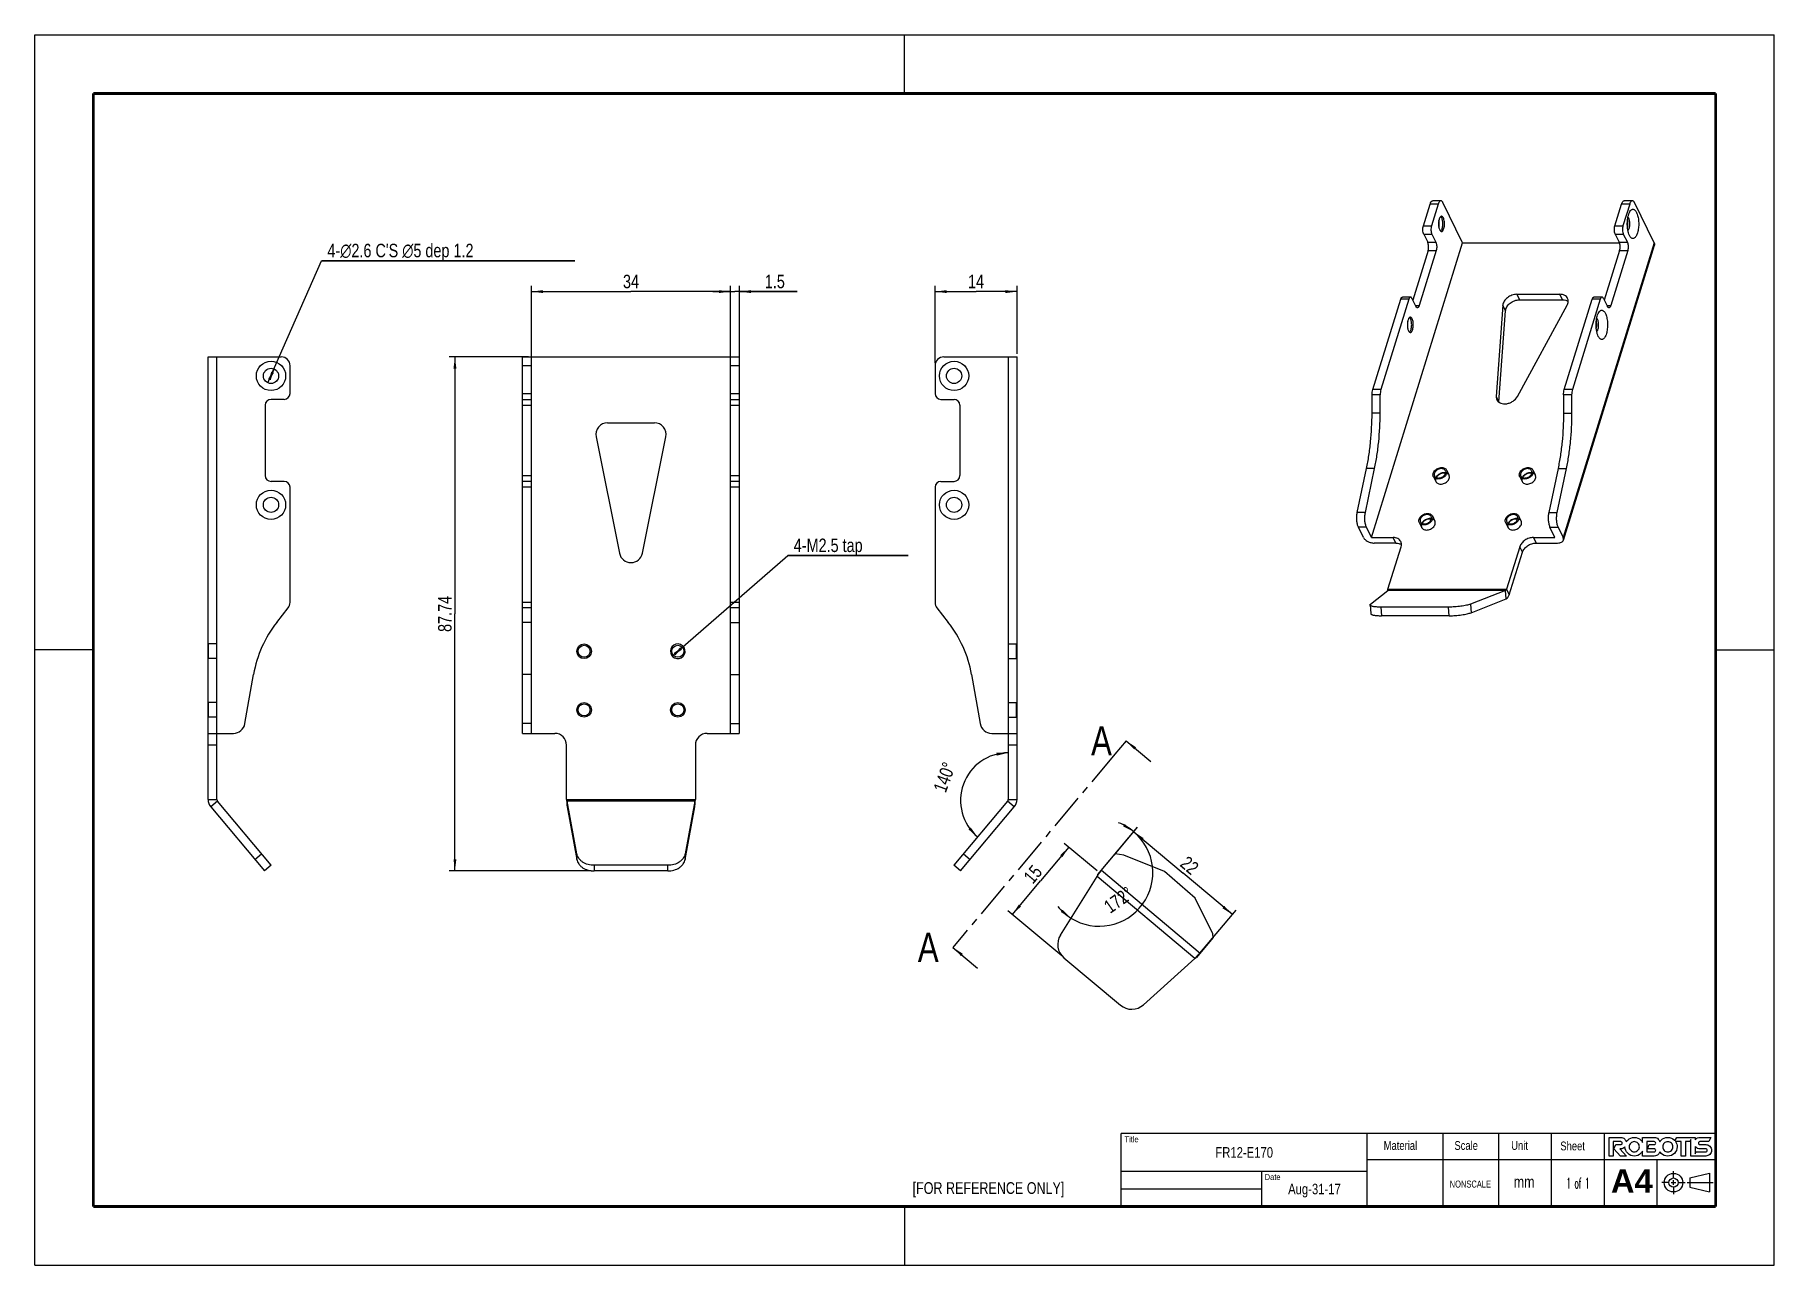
# Model space of a CAD drawing. Header units: millimetres. Extents: x 0 to 297, y 0 to 210.
import ezdxf

# ---------------------------------------------------------------- set-up
doc = ezdxf.new("R2010")
doc.units = ezdxf.units.MM
doc.header["$LTSCALE"] = 16.335
doc.linetypes.add('CENTER', pattern=[0.6, 0.375, -0.075, 0.075, -0.075])
doc.layers.get('0').update_dxf_attribs({"linetype": 'CONTINUOUS'})
doc.layers.add('02___PRT_ALL_AXES', color=7, linetype='CONTINUOUS')
doc.layers.add('DEFAULT_1', color=7, linetype='CENTER')
doc.styles.get("Standard").update_dxf_attribs({"font": 'txt', "width": 0.8})
doc.styles.add('TEXTSTYLE_2', font='arialbd.ttf')
doc.styles.add('TEXTSTYLE_3', font='txt_____.ttf', dxfattribs={"width": 0.5})
doc.dimstyles.new('DIMSTYLE_1', dxfattribs={"dimtxt": 2.3, "dimasz": 2, "dimexe": 1, "dimexo": 0.5, "dimtad": 1, "dimdsep": 46, "dimtxsty": 'Standard', "dimblk": '_FILLED', "dimblk1": '_FILLED', "dimblk2": '_FILLED', "dimcen": 0.09, "dimadec": 0, "dimazin": 0, "dimtp": 0.1, "dimtm": 0.1, "dimtfac": 1, "dimtmove": 0, "dimatfit": 2, "dimldrblk": '_FILLED', "dimfxl": 0, "dimtolj": 1, "dimarcsym": 0})
doc.dimstyles.new('DIMSTYLE_2', dxfattribs={"dimtxt": 2.3, "dimasz": 2, "dimexe": 1, "dimexo": 0.5, "dimtad": 1, "dimdec": 1, "dimdsep": 46, "dimtxsty": 'Standard', "dimblk": '_FILLED', "dimblk1": '_FILLED', "dimblk2": '_FILLED', "dimcen": 0.09, "dimadec": 0, "dimazin": 0, "dimtp": 0.5, "dimtm": 0.5, "dimtfac": 1, "dimtdec": 1, "dimtofl": 0, "dimtmove": 0, "dimatfit": 3, "dimldrblk": '_FILLED', "dimfxl": 0, "dimtolj": 1, "dimarcsym": 0})
doc.dimstyles.new('DIMSTYLE_3', dxfattribs={"dimtxt": 2.3, "dimasz": 2, "dimexe": 1, "dimexo": 0.5, "dimgap": 0.575, "dimtad": 1, "dimdsep": 46, "dimtxsty": 'Standard', "dimblk": '_FILLED', "dimblk1": '_FILLED', "dimblk2": '_FILLED', "dimcen": 0.09, "dimadec": 0, "dimazin": 0, "dimtp": 0.3, "dimtm": 0.3, "dimtfac": 1, "dimtofl": 0, "dimtmove": 0, "dimatfit": 3, "dimldrblk": '_FILLED', "dimfxl": 0, "dimtolj": 1, "dimarcsym": 0})
doc.dimstyles.new('DIMSTYLE_4', dxfattribs={"dimtxt": 2.3, "dimasz": 2, "dimexe": 1, "dimexo": 0.5, "dimgap": 0.575, "dimtad": 1, "dimdsep": 46, "dimtxsty": 'Standard', "dimblk": '_FILLED', "dimblk1": '_FILLED', "dimblk2": '_FILLED', "dimcen": 0.09, "dimadec": 0, "dimazin": 0, "dimtp": 0.2, "dimtm": 0.2, "dimtfac": 1, "dimtofl": 0, "dimtmove": 0, "dimatfit": 3, "dimldrblk": '_FILLED', "dimfxl": 0, "dimtolj": 1, "dimarcsym": 0})
doc.dimstyles.new('DIMSTYLE_5', dxfattribs={"dimtxt": 2.3, "dimasz": 2, "dimexe": 1, "dimexo": 0.5, "dimgap": 0.575, "dimtad": 1, "dimdsep": 46, "dimtxsty": 'Standard', "dimblk": '_FILLED', "dimblk1": '_FILLED', "dimblk2": '_FILLED', "dimcen": 0.09, "dimadec": 0, "dimazin": 0, "dimtp": 0.1, "dimtm": 0.1, "dimtfac": 1, "dimtofl": 0, "dimtmove": 0, "dimatfit": 3, "dimldrblk": '_FILLED', "dimfxl": 0, "dimtolj": 1, "dimarcsym": 0})
doc.dimstyles.get("Standard").update_dxf_attribs({"dimtxt": 2.3, "dimasz": 2, "dimexe": 1, "dimexo": 0.5, "dimtad": 1, "dimdsep": 46, "dimtxsty": 'Standard', "dimblk": '_FILLED', "dimblk1": '_FILLED', "dimblk2": '_FILLED', "dimcen": 0.09, "dimadec": 0, "dimazin": 0, "dimtol": 1, "dimtp": 0.01, "dimtm": 0.01, "dimtfac": 1, "dimtofl": 0, "dimtmove": 0, "dimatfit": 3, "dimldrblk": '_FILLED', "dimfxl": 0, "dimtolj": 1, "dimarcsym": 0})

msp = doc.modelspace()

# ---------------------------------------------------------------- texts
at = {"color": 7, "linetype": 'Continuous', "line_spacing_factor": 0.9}
for s, insert, char_height, width, attachment_point in [('A', (180.35, 91.998), 5, 4, 1), ('A', (150.769, 56.745), 5, 4, 1), ('Title', (186.059, 21.983), 1, 4, 1), ('Material', (230.324, 21.18), 1.5, 9.6, 1), ('Scale', (242.398, 21.18), 1.5, 6, 1), ('Unit', (252.096, 21.186), 1.5, 4.8, 1), ('Sheet', (260.483, 21.1), 1.5, 6, 1), ('FR12-E170 ', (206.5, 20.15), 1.8, 14.4, 2), ('Date', (210.002, 15.549), 1, 3.2, 1), ('[FOR REFERENCE ONLY]', (149.881, 14.168), 2, 32, 1), ('Aug-31-17', (218.5, 13.9), 1.8, 12.96, 2), ('NONSCALE', (241.586, 14.444), 1.2, 7.68, 1), ('mm', (252.517, 15.216), 2, 3.2, 1)]:
    msp.add_mtext(s, dxfattribs=dict(at, insert=insert, char_height=char_height, width=width, attachment_point=attachment_point))
for s, insert, char_height, width, attachment_point, style in [('1 of 1', (263.5, 14.9), 1.8, 5.4, 2, 'TEXTSTYLE_3'), ('A4', (269.117, 16.359), 4, 7.13755, 1, 'TEXTSTYLE_2')]:
    msp.add_mtext(s, dxfattribs=dict(at, insert=insert, char_height=char_height, width=width, attachment_point=attachment_point, style=style))

# ---------------------------------------------------------------- blocks, each defined once
blk = doc.blocks.new('_FILLED')
at = {"color": 0, "linetype": 'ByBlock'}
blk.add_solid([(0, 0), (-1, 0.125), (-1, -0.125)], dxfattribs=at)
blk = doc.blocks.new('*D1')
at = {"color": 2, "linetype": 'Continuous'}
for p, q in [((109.8, 104.78), (128.59, 121.15)), ((128.59, 121.15), (149.14, 121.15)), ((149.14, 121.15), (128.59, 121.15)), ((108.85, 103.95), (109.8, 104.78)), ((110.74, 105.6), (109.8, 104.78))]:
    blk.add_line(p, q, dxfattribs=at)
at = {"color": 2, "linetype": 'Continuous', "xscale": 2, "yscale": 2, "zscale": 2}
for p, rotation in [((108.85, 103.95), 221.0591946005), ((110.74, 105.6), 41.0591946005)]:
    blk.add_blockref('_FILLED', p, dxfattribs=dict(at, rotation=rotation))
at = {"color": 2, "linetype": 'Continuous', "insert": (129.59, 124.02), "char_height": 2.3, "width": 18.4, "attachment_point": 1, "line_spacing_factor": 0.9}
blk.add_mtext('4-M2.5 tap', dxfattribs=at)
blk = doc.blocks.new('*D2')
at = {"color": 2, "linetype": 'Continuous'}
for p, q in [((40.33, 151.78), (48.97, 171.45)), ((48.97, 171.45), (92.21, 171.45)), ((92.21, 171.45), (48.97, 171.45)), ((39.81, 150.59), (40.33, 151.78)), ((40.86, 152.97), (40.33, 151.78))]:
    blk.add_line(p, q, dxfattribs=at)
at = {"color": 2, "linetype": 'Continuous', "xscale": 2, "yscale": 2, "zscale": 2}
for p, rotation in [((39.81, 150.59), 246.3114778627), ((40.86, 152.97), 66.3114778627)]:
    blk.add_blockref('_FILLED', p, dxfattribs=dict(at, rotation=rotation))
at = {"color": 2, "linetype": 'Continuous', "insert": (49.97, 174.33), "char_height": 2.3, "width": 41.0933, "attachment_point": 1, "line_spacing_factor": 0.9}
blk.add_mtext("4-\\Fgdt;{\\Fgdt;n}\\Ftxt;2.6 C'S \\Fgdt;{\\Fgdt;n}\\Ftxt;5 dep 1.2", dxfattribs=at)
blk = doc.blocks.new('*D3')
at = {"color": 2, "linetype": 'Continuous'}
for start, end in [(90, 160), (160, 230)]:
    blk.add_arc((166.21, 79.32), 8.14, start, end, dxfattribs=at)
for points in [[(164.26, 86.97), (166.21, 87.46), (164.2, 87.47)], [(159.43, 74.38), (160.98, 73.09), (159.8, 74.72)]]:
    blk.add_solid(points, dxfattribs=at)
at = {"color": 2, "linetype": 'Continuous', "insert": (154.24, 83.68), "char_height": 2.3, "width": 7.0533, "attachment_point": 2, "rotation": 70, "line_spacing_factor": 0.9}
blk.add_mtext('140\\Fgdt;{\\Fgdt;~}', dxfattribs=at)
blk = doc.blocks.new('*D4')
at = {"color": 2, "linetype": 'Continuous'}
for p, q in [((84.3, 155.03), (70.74, 155.03)), ((71.74, 155.03), (71.74, 111.16)), ((71.74, 67.29), (71.74, 111.16)), ((95.01, 67.29), (70.74, 67.29))]:
    blk.add_line(p, q, dxfattribs=at)
at = {"color": 2, "linetype": 'Continuous', "xscale": 2, "yscale": 2, "zscale": 2}
for p, rotation in [((71.74, 155.03), 90), ((71.74, 67.29), 270)]:
    blk.add_blockref('_FILLED', p, dxfattribs=dict(at, rotation=rotation))
at = {"color": 2, "linetype": 'Continuous', "insert": (68.86, 111.16), "char_height": 2.3, "width": 9.2, "attachment_point": 2, "rotation": 90, "line_spacing_factor": 0.9}
blk.add_mtext('87.74', dxfattribs=at)
blk = doc.blocks.new('*D5')
at = {"color": 2, "linetype": 'Continuous'}
for p, q in [((84.8, 154.03), (84.8, 167.17)), ((118.8, 154.03), (118.8, 167.17)), ((84.8, 166.17), (101.8, 166.17)), ((118.8, 166.17), (101.8, 166.17))]:
    blk.add_line(p, q, dxfattribs=at)
at = {"color": 2, "linetype": 'Continuous', "xscale": 2, "yscale": 2, "zscale": 2, "rotation": 180}
blk.add_blockref('_FILLED', (84.8, 166.17), dxfattribs=at)
at = {"color": 2, "linetype": 'Continuous', "xscale": 2, "yscale": 2, "zscale": 2}
blk.add_blockref('_FILLED', (118.8, 166.17), dxfattribs=at)
at = {"color": 2, "linetype": 'Continuous', "insert": (101.8, 169.05), "char_height": 2.3, "width": 3.68, "attachment_point": 2, "line_spacing_factor": 0.9}
blk.add_mtext('34', dxfattribs=at)
blk = doc.blocks.new('*D6')
at = {"color": 2, "linetype": 'Continuous'}
for p, q in [((153.71, 154.03), (153.71, 167.17)), ((167.71, 155.53), (167.71, 167.17)), ((153.71, 166.17), (160.71, 166.17)), ((167.71, 166.17), (160.71, 166.17))]:
    blk.add_line(p, q, dxfattribs=at)
at = {"color": 2, "linetype": 'Continuous', "xscale": 2, "yscale": 2, "zscale": 2, "rotation": 180}
blk.add_blockref('_FILLED', (153.71, 166.17), dxfattribs=at)
at = {"color": 2, "linetype": 'Continuous', "xscale": 2, "yscale": 2, "zscale": 2}
blk.add_blockref('_FILLED', (167.71, 166.17), dxfattribs=at)
at = {"color": 2, "linetype": 'Continuous', "insert": (160.71, 169.05), "char_height": 2.3, "width": 3.68, "attachment_point": 2, "line_spacing_factor": 0.9}
blk.add_mtext('14', dxfattribs=at)
blk = doc.blocks.new('*D7')
at = {"color": 2, "linetype": 'Continuous'}
for p, q in [((176.56, 71.35), (171.74, 65.61)), ((181.38, 67.31), (175.79, 72)), ((166.92, 59.86), (171.74, 65.61)), ((175.35, 52.79), (166.15, 60.51))]:
    blk.add_line(p, q, dxfattribs=at)
at = {"color": 2, "linetype": 'Continuous', "xscale": 2, "yscale": 2, "zscale": 2}
for p, rotation in [((176.56, 71.35), 50), ((166.92, 59.86), 230)]:
    blk.add_blockref('_FILLED', p, dxfattribs=dict(at, rotation=rotation))
at = {"color": 2, "linetype": 'Continuous', "insert": (169.53, 67.46), "char_height": 2.3, "width": 3.68, "attachment_point": 2, "rotation": 50, "line_spacing_factor": 0.9}
blk.add_mtext('15', dxfattribs=at)
blk = doc.blocks.new('*D8')
at = {"color": 2, "linetype": 'Continuous'}
for p, q in [((182.08, 67.37), (188.27, 74.75)), ((187.63, 73.99), (196.06, 66.92)), ((204.48, 59.84), (196.06, 66.92)), ((198.93, 53.23), (205.13, 60.61))]:
    blk.add_line(p, q, dxfattribs=at)
at = {"color": 2, "linetype": 'Continuous', "xscale": 2, "yscale": 2, "zscale": 2}
for p, rotation in [((187.63, 73.99), 140), ((204.48, 59.84), 320)]:
    blk.add_blockref('_FILLED', p, dxfattribs=dict(at, rotation=rotation))
at = {"color": 2, "linetype": 'Continuous', "insert": (197.91, 69.12), "char_height": 2.3, "width": 3.68, "attachment_point": 2, "rotation": 320, "line_spacing_factor": 0.9}
blk.add_mtext('22', dxfattribs=at)
blk = doc.blocks.new('*D9')
at = {"color": 2, "linetype": 'Continuous'}
blk.add_line((184.33, 70.05), (188.27, 74.75), dxfattribs=at)
for start, end in [(50, 68.8163), (238, 50), (219.1837, 238)]:
    blk.add_arc((181.76, 66.99), 9.14, start, end, dxfattribs=at)
for points in [[(185.83, 74.89), (187.63, 73.99), (186.11, 75.3)], [(175.19, 60.28), (176.92, 59.24), (175.5, 60.68)]]:
    blk.add_solid(points, dxfattribs=at)
at = {"color": 2, "linetype": 'Continuous', "insert": (184.37, 63.28), "char_height": 2.3, "width": 7.0533, "attachment_point": 2, "rotation": 35.1584, "line_spacing_factor": 0.9}
blk.add_mtext('172\\Fgdt;{\\Fgdt;~}', dxfattribs=at)
blk = doc.blocks.new('*D10')
at = {"color": 2, "linetype": 'Continuous'}
for p, q in [((118.8, 154.03), (118.8, 167.17)), ((120.3, 154.03), (120.3, 167.17)), ((118.8, 166.17), (115.8, 166.17)), ((115.8, 166.17), (119.55, 166.17)), ((130.17, 166.17), (119.55, 166.17)), ((120.3, 166.17), (130.17, 166.17))]:
    blk.add_line(p, q, dxfattribs=at)
at = {"color": 2, "linetype": 'Continuous', "xscale": 2, "yscale": 2, "zscale": 2}
blk.add_blockref('_FILLED', (118.8, 166.17), dxfattribs=at)
at = {"color": 2, "linetype": 'Continuous', "xscale": 2, "yscale": 2, "zscale": 2, "rotation": 180}
blk.add_blockref('_FILLED', (120.3, 166.17), dxfattribs=at)
at = {"color": 2, "linetype": 'Continuous', "insert": (124.65, 169.05), "char_height": 2.3, "width": 5.52, "attachment_point": 1, "line_spacing_factor": 0.9}
blk.add_mtext('1.5', dxfattribs=at)

# ---------------------------------------------------------------- dimensions: what is measured, and where the dimension line sits
at = {"color": 2, "linetype": 'Continuous'}
for p1, p2, text, picture, middle in [((40.855, 152.966), (39.81, 150.585), "4-%%c<> C'S %%c5 dep 1.2", '*D2', (70.512, 173.178)), ((110.739, 105.597), (108.854, 103.955), '4-M<> tap', '*D1', (138.793, 122.874))]:
    dim = msp.add_diameter_dim_2p(p1=p1, p2=p2, text=text, dimstyle='DIMSTYLE_1', override={"dimtih": 1, "dimtoh": 1, "dimpost": '<>'}, dxfattribs=at)
    dim.commit()
    dim.dimension.update_dxf_attribs({"geometry": picture, "text_midpoint": middle, "dimtype": 163})
for base, p1, p2, dimstyle, picture, middle in [((118.797, 166.173), (84.797, 153.526), (118.797, 153.526), 'DIMSTYLE_3', '*D5', (101.797, 166.173)), ((120.297, 166.173), (118.797, 153.526), (120.297, 153.526), 'DIMSTYLE_5', '*D10', (127.41, 166.173)), ((167.711, 166.173), (153.711, 153.526), (167.711, 155.026), 'DIMSTYLE_4', '*D6', (160.711, 166.173))]:
    dim = msp.add_linear_dim(base=base, p1=p1, p2=p2, dimstyle=dimstyle, dxfattribs=at)
    dim.commit()
    dim.dimension.update_dxf_attribs({"geometry": picture, "text_midpoint": middle, "dimtype": 160})
for base, p1, p2, angle, dimstyle, picture, middle in [((71.737, 67.285), (84.797, 155.026), (95.513, 67.285), 270, 'DIMSTYLE_3', '*D4', (71.737, 111.155)), ((204.484, 59.845), (181.759, 66.988), (198.612, 52.847), 320, 'DIMSTYLE_4', '*D8', (196.057, 66.916)), ((176.557, 71.353), (175.73, 52.466), (181.759, 66.988), 50, 'DIMSTYLE_4', '*D7', (171.736, 65.608))]:
    dim = msp.add_linear_dim(base=base, p1=p1, p2=p2, angle=angle, dimstyle=dimstyle, dxfattribs=at)
    dim.commit()
    dim.dimension.update_dxf_attribs({"geometry": picture, "text_midpoint": middle, "dimtype": 160})
for base, line1, line2, picture, middle in [((158.562, 82.106), ((166.211, 87.381), (166.211, 87.299)), ((161.083, 73.211), (161.031, 73.148)), '*D3', (155.32, 83.286)), ((189.149, 61.619), ((176.967, 59.319), (177.015, 59.396)), ((184.331, 70.054), (188.274, 74.752)), '*D9', (185.033, 62.341))]:
    dim = msp.add_angular_dim_2l(base=base, line1=line1, line2=line2, dimstyle='DIMSTYLE_2', dxfattribs=at)
    dim.commit()
    dim.dimension.update_dxf_attribs({"geometry": picture, "text_midpoint": middle, "dimtype": 162})

# ---------------------------------------------------------------- linework, layer by layer
at = {"color": 7, "linetype": 'Continuous'}
for p, q in [((0, 0), (0, 210)), ((0, 210), (297, 210)), ((148.5, 200), (148.5, 210)), ((297, 0), (297, 210)), ((240.083, 181.681), (238.702, 181.681)), ((243.802, 174.518), (240.446, 181.356)), ((272.781, 181.681), (271.399, 181.681)), ((276.5, 174.518), (273.144, 181.356)), ((237.094, 177.393), (238.244, 181.113)), ((239.626, 181.113), (238.244, 181.113)), ((239.626, 181.113), (238.476, 177.393)), ((269.792, 177.393), (270.942, 181.113)), ((272.323, 181.113), (270.942, 181.113)), ((272.323, 181.113), (271.174, 177.393)), ((237.094, 177.393), (238.476, 177.393)), ((237.157, 175.988), (237.844, 174.589)), ((237.157, 175.988), (238.539, 175.988)), ((238.539, 175.988), (239.225, 174.589)), ((269.792, 177.393), (271.174, 177.393)), ((269.855, 175.988), (271.237, 175.988)), ((269.855, 175.988), (270.541, 174.589)), ((271.237, 175.988), (271.923, 174.589)), ((228.249, 124.189), (243.802, 174.518)), ((237.907, 173.184), (235.294, 164.728)), ((239.288, 173.184), (236.383, 163.784)), ((237.844, 174.589), (239.225, 174.589)), ((237.907, 173.184), (239.288, 173.184)), ((243.802, 174.518), (270.571, 174.518)), ((276.5, 174.518), (260.947, 124.189)), ((260.998, 123.747), (276.551, 174.075)), ((270.604, 173.184), (267.991, 164.728)), ((271.986, 173.184), (269.081, 163.784)), ((270.541, 174.589), (271.923, 174.589)), ((270.604, 173.184), (271.986, 173.184)), ((228.461, 149.456), (233.221, 164.859)), ((234.603, 164.859), (229.843, 149.456)), ((234.603, 164.859), (233.221, 164.859)), ((234.908, 165.238), (233.526, 165.238)), ((235.15, 165.021), (235.836, 163.622)), ((235.757, 163.784), (236.383, 163.784)), ((250.667, 163.83), (249.542, 148.268)), ((251.124, 162.898), (250.667, 163.83)), ((253.052, 165.706), (253.51, 164.773)), ((253.052, 165.706), (260.421, 165.706)), ((253.154, 148.268), (261.647, 163.83)), ((253.51, 164.773), (260.879, 164.773)), ((260.879, 164.773), (260.421, 165.706)), ((261.159, 149.456), (265.919, 164.859)), ((267.301, 164.859), (262.541, 149.456)), ((267.301, 164.859), (265.919, 164.859)), ((267.606, 165.238), (266.224, 165.238)), ((267.848, 165.021), (268.534, 163.622)), ((268.455, 163.784), (269.081, 163.784)), ((250, 147.335), (251.124, 162.898)), ((29.583, 79.504), (29.583, 155.026)), ((29.583, 155.026), (42.083, 155.026)), ((31.083, 79.504), (31.083, 155.026)), ((83.297, 90.776), (83.297, 155.026)), ((83.297, 155.026), (120.297, 155.026)), ((84.797, 90.776), (84.797, 155.026)), ((118.797, 90.776), (118.797, 155.026)), ((120.297, 155.026), (120.297, 90.776)), ((155.211, 155.026), (167.711, 155.026)), ((166.211, 155.026), (166.211, 79.504)), ((167.711, 79.504), (167.711, 155.026)), ((43.583, 148.776), (43.583, 153.526)), ((84.797, 153.526), (83.297, 153.526)), ((120.297, 153.526), (118.797, 153.526)), ((153.711, 153.526), (153.711, 148.776)), ((83.297, 148.776), (84.797, 148.776)), ((118.797, 148.776), (120.297, 148.776)), ((228.329, 145.395), (228.335, 148.531)), ((229.716, 148.531), (228.335, 148.531)), ((229.843, 149.456), (228.461, 149.456)), ((229.71, 145.395), (229.716, 148.531)), ((261.032, 148.531), (261.026, 145.395)), ((262.414, 148.531), (261.032, 148.531)), ((262.541, 149.456), (261.159, 149.456)), ((262.414, 148.531), (262.408, 145.395)), ((39.333, 146.776), (39.333, 134.776)), ((42.583, 147.776), (40.333, 147.776)), ((83.297, 147.776), (84.797, 147.776)), ((83.297, 146.776), (84.797, 146.776)), ((118.797, 147.776), (120.297, 147.776)), ((118.797, 146.776), (120.297, 146.776)), ((154.711, 147.776), (156.961, 147.776)), ((157.961, 146.776), (157.961, 134.776)), ((249.542, 148.268), (250, 147.335)), ((97.797, 143.776), (105.797, 143.776)), ((229.71, 145.395), (228.329, 145.395)), ((261.026, 145.395), (262.408, 145.395)), ((95.836, 141.381), (99.836, 121.514)), ((103.757, 121.514), (107.757, 141.381)), ((42.583, 133.776), (40.333, 133.776)), ((83.297, 134.776), (84.797, 134.776)), ((84.797, 133.776), (83.297, 133.776)), ((118.797, 134.776), (120.297, 134.776)), ((120.297, 133.776), (118.797, 133.776)), ((154.711, 133.776), (156.961, 133.776)), ((225.806, 128.462), (227.389, 135.971)), ((227.188, 128.462), (228.771, 135.971)), ((228.771, 135.971), (227.389, 135.971)), ((260.087, 135.971), (258.504, 128.462)), ((261.469, 135.971), (259.885, 128.462)), ((260.087, 135.971), (261.469, 135.971)), ((43.583, 113.112), (43.583, 132.776)), ((84.797, 132.776), (83.297, 132.776)), ((120.297, 132.776), (118.797, 132.776)), ((153.711, 132.776), (153.711, 113.112)), ((227.188, 128.462), (225.806, 128.462)), ((258.504, 128.462), (259.885, 128.462)), ((226.868, 124.189), (226.007, 125.944)), ((227.388, 125.944), (226.007, 125.944)), ((228.249, 124.189), (227.388, 125.944)), ((258.704, 125.944), (260.086, 125.944)), ((259.565, 124.189), (258.704, 125.944)), ((260.086, 125.944), (260.947, 124.189)), ((228.249, 124.189), (231.933, 124.189)), ((232.391, 123.257), (228.707, 123.257)), ((231.047, 115.36), (233.291, 122.623)), ((232.391, 123.257), (231.933, 124.189)), ((253.555, 122.623), (251.31, 115.36)), ((254.012, 121.69), (253.555, 122.623)), ((255.881, 124.189), (259.565, 124.189)), ((255.881, 124.189), (256.339, 123.257)), ((256.339, 123.257), (260.023, 123.257)), ((251.768, 114.427), (254.012, 121.69)), ((84.797, 113.112), (83.297, 113.112)), ((120.297, 113.112), (118.797, 113.112)), ((228.081, 112.837), (231.028, 115.181)), ((251.103, 115.181), (231.028, 115.181)), ((231.047, 115.36), (251.31, 115.36)), ((251.103, 115.181), (245.13, 112.837)), ((245.247, 111.367), (251.22, 113.711)), ((251.22, 113.711), (251.103, 115.181)), ((251.31, 115.36), (251.768, 114.427)), ((41.325, 109.719), (43.262, 112.185)), ((84.797, 112.185), (83.297, 112.185)), ((120.297, 112.185), (118.797, 112.185)), ((154.032, 112.185), (155.969, 109.719)), ((227.986, 112.682), (228.103, 111.213)), ((241.408, 112.319), (229.832, 112.319)), ((229.832, 112.319), (229.949, 110.85)), ((241.525, 110.85), (229.949, 110.85)), ((241.525, 110.85), (241.408, 112.319)), ((245.13, 112.837), (245.247, 111.367)), ((84.797, 109.719), (83.297, 109.719)), ((118.797, 109.719), (120.297, 109.719)), ((10, 105), (0, 105)), ((29.683, 103.526), (29.683, 106.026)), ((167.611, 103.526), (167.611, 106.026)), ((287, 105), (297, 105)), ((35.874, 92.429), (37.357, 100.838)), ((84.797, 100.838), (83.297, 100.838)), ((118.797, 100.838), (120.297, 100.838)), ((159.937, 100.838), (161.42, 92.429)), ((29.683, 93.526), (29.683, 96.026)), ((167.611, 93.526), (167.611, 96.026)), ((84.797, 92.429), (83.297, 92.429)), ((118.797, 92.429), (120.297, 92.429)), ((29.583, 90.776), (33.905, 90.776)), ((83.297, 90.776), (88.797, 90.776)), ((114.797, 90.776), (120.297, 90.776)), ((163.39, 90.776), (167.711, 90.776)), ((31.083, 88.776), (29.583, 88.776)), ((90.797, 79.504), (90.797, 88.776)), ((112.797, 88.776), (112.797, 79.504)), ((167.711, 88.776), (166.211, 88.776)), ((29.583, 79.504), (31.083, 79.504)), ((31.2, 79.182), (30.051, 78.218)), ((30.051, 78.218), (39.225, 67.285)), ((40.374, 68.249), (31.2, 79.182)), ((90.797, 79.504), (112.797, 79.504)), ((112.694, 79.182), (90.899, 79.182)), ((92.542, 70.228), (90.899, 79.182)), ((90.899, 79.182), (90.899, 78.218)), ((90.899, 78.218), (92.542, 69.263)), ((112.694, 79.182), (111.051, 70.228)), ((111.051, 69.263), (112.694, 78.218)), ((112.694, 78.218), (112.694, 79.182)), ((166.094, 79.182), (156.92, 68.249)), ((158.07, 67.285), (167.243, 78.218)), ((167.243, 78.218), (166.094, 79.182)), ((166.211, 79.504), (167.711, 79.504)), ((37.565, 69.263), (38.714, 70.228)), ((92.542, 69.263), (92.542, 70.228)), ((111.051, 70.228), (111.051, 69.263)), ((158.58, 70.228), (159.73, 69.263)), ((181.498, 66.677), (184.481, 70.233)), ((185.957, 70.011), (184.481, 70.233)), ((192.884, 67.182), (185.957, 70.011)), ((40.374, 68.249), (39.225, 67.285)), ((108.081, 68.249), (95.513, 68.249)), ((95.513, 68.249), (95.513, 67.285)), ((108.081, 67.285), (95.513, 67.285)), ((108.081, 67.285), (108.081, 68.249)), ((158.07, 67.285), (156.92, 68.249)), ((175.114, 56.354), (181.369, 66.365)), ((181.369, 66.365), (181.64, 66.74)), ((181.417, 66.475), (181.369, 66.365)), ((198.066, 52.355), (181.369, 66.365)), ((181.64, 66.74), (181.894, 67.096)), ((182.117, 67.416), (198.97, 53.274)), ((198.156, 62.653), (192.884, 67.182)), ((201.163, 56.568), (198.156, 62.653)), ((201.211, 55.945), (201.163, 56.568)), ((201.211, 55.945), (198.351, 52.536)), ((175.73, 52.466), (185.358, 44.388)), ((198.066, 52.355), (189.293, 44.456)), ((279.803, 14.886), (279.803, 16.077)), ((282.565, 14.886), (285.968, 15.68)), ((282.565, 14.886), (282.565, 13.297)), ((285.968, 15.68), (285.968, 12.503)), ((279.009, 14.091), (277.818, 14.091)), ((279.406, 14.091), (280.2, 14.091)), ((279.803, 13.694), (279.803, 14.489)), ((279.803, 13.297), (279.803, 12.106)), ((280.597, 14.091), (281.788, 14.091)), ((282.156, 14.091), (286.556, 14.091)), ((282.565, 13.297), (285.968, 12.503)), ((148.5, 10), (148.5, 0)), ((0, 0), (297, 0))]:
    msp.add_line(p, q, dxfattribs=at)
at = {"color": 6, "linetype": 'Continuous'}
for p, q in [((238.805, 134.605), (239.233, 133.735)), ((241.05, 135.707), (241.477, 134.836)), ((253.542, 134.605), (253.97, 133.735)), ((255.787, 135.707), (256.214, 134.836)), ((238.629, 127.873), (239.056, 127.003)), ((253.366, 127.873), (253.793, 127.003)), ((236.385, 126.772), (236.812, 125.902)), ((251.122, 126.772), (251.549, 125.902)), ((31.083, 106.026), (29.683, 106.026)), ((166.211, 106.026), (167.611, 106.026)), ((31.083, 103.526), (29.683, 103.526)), ((166.211, 103.526), (167.611, 103.526)), ((31.083, 96.026), (29.683, 96.026)), ((166.211, 96.026), (167.611, 96.026)), ((31.083, 93.526), (29.683, 93.526)), ((166.211, 93.526), (167.611, 93.526))]:
    msp.add_line(p, q, dxfattribs=at)
at = {"color": 2, "linetype": 'Continuous'}
for p, q in [((287, 22.5), (185.5, 22.5)), ((185.5, 10), (185.5, 22.5)), ((227.5, 10), (227.5, 22.5)), ((240.5, 10), (240.5, 22.5)), ((250, 10), (250, 22.5)), ((259, 10), (259, 22.5)), ((268, 10), (268, 22.5)), ((287, 10), (287, 22.5)), ((287, 18), (227.5, 18)), ((277, 10), (277, 18)), ((227.5, 16), (185.5, 16)), ((209.5, 10), (209.5, 16)), ((209.5, 13), (185.5, 13)), ((287, 10), (185.5, 10))]:
    msp.add_line(p, q, dxfattribs=at)
at = {"color": 7, "linetype": 'Continuous', "const_width": 0.5}
for points in [[(10, 200), (10, 10)], [(287, 200), (10, 200)], [(287, 10), (287, 200)], [(10, 10), (287, 10)]]:
    msp.add_lwpolyline(points, dxfattribs=at)
at = {"color": 7, "linetype": 'Continuous'}
for points in [[(181.498, 66.677), (181.481, 66.63), (181.461, 66.581), (181.44, 66.529), (181.417, 66.475)], [(181.894, 67.096), (182.011, 67.262), (182.117, 67.416)], [(198.97, 53.274), (198.837, 53.142), (198.695, 52.999), (198.545, 52.846), (198.066, 52.355)], [(198.066, 52.355), (198.166, 52.422), (198.215, 52.453), (198.262, 52.483), (198.308, 52.511), (198.351, 52.536)]]:
    msp.add_lwpolyline(points, dxfattribs=at)
for centre, radius in [((40.333, 151.776), 2.5), ((40.333, 151.776), 1.3), ((156.961, 151.776), 2.5), ((156.961, 151.776), 1.3), ((40.333, 129.776), 2.5), ((40.333, 129.776), 1.3), ((156.961, 129.776), 2.5), ((156.961, 129.776), 1.3), ((93.797, 104.776), 1.25), ((93.797, 104.776), 1.025), ((109.797, 104.776), 1.025), ((93.797, 94.776), 1.25), ((93.797, 94.776), 1.025), ((109.797, 94.776), 1.25), ((109.797, 94.776), 1.025), ((279.803, 14.091), 1.588), ((279.803, 14.091), 0.794)]:
    msp.add_circle(centre, radius, dxfattribs=at)
for centre, radius, start, end in [((239.738, 178.573), 0.512, 39.7629, 43.75621), ((271.447, 178.449), 0.714, 33.71615, 35.60253), ((234.412, 161.34), 0.512, 39.7629, 43.75621), ((266.122, 161.216), 0.714, 33.71615, 35.60253), ((42.083, 153.526), 1.5, 0, 90), ((155.211, 153.526), 1.5, 90, 180), ((42.583, 148.776), 1, 270, 360), ((154.711, 148.776), 1, 180, 270), ((40.333, 146.776), 1, 90, 180), ((156.961, 146.776), 1, 0, 90), ((251.234, 147.246), 1.238, 175.86266, 177.90335), ((97.797, 141.776), 2, 90, 191.38362), ((105.797, 141.776), 2, 348.61638, 90), ((40.333, 134.776), 1, 180, 270), ((42.583, 132.776), 1, 0, 90), ((154.711, 132.776), 1, 90, 180), ((156.961, 134.776), 1, 270, 360), ((101.797, 121.909), 2, 191.38362, 348.61638), ((42.083, 113.112), 1.5, 321.85003, 360), ((155.211, 113.112), 1.5, 180, 218.14997), ((57.053, 97.365), 20, 141.85003, 170), ((140.241, 97.365), 20, 10, 38.14997), ((109.797, 104.776), 1.25, 242.8606, 180), ((33.905, 92.776), 2, 270, 350), ((163.39, 92.776), 2, 190, 270), ((88.797, 88.776), 2, 0, 90), ((114.797, 88.776), 2, 90, 180), ((31.583, 79.504), 2, 180, 220), ((31.583, 79.504), 0.5, 180, 220), ((165.711, 79.504), 0.5, 320, 360), ((165.711, 79.504), 2, 320, 360), ((177.658, 54.765), 3, 148, 230), ((187.286, 46.686), 3, 230, 312)]:
    msp.add_arc(centre, radius, start, end, dxfattribs=at)
at = {"color": 2, "linetype": 'Continuous'}
msp.add_arc((109.797, 104.776), 1.25, 180, 242.8606, dxfattribs=at)
at = {"color": 7, "linetype": 'Continuous'}
for points, knots in [([(238.244, 181.113), (238.269, 181.195), (238.324, 181.341), (238.419, 181.503), (238.504, 181.596), (238.568, 181.644), (238.634, 181.674), (238.68, 181.681), (238.702, 181.681)], [0, 0, 0, 0, 0.3318199, 0.6056182, 0.7205807, 0.8224423, 0.9140898, 1, 1, 1, 1]), ([(240.083, 181.681), (240.061, 181.681), (240.015, 181.674), (239.949, 181.644), (239.886, 181.596), (239.8, 181.503), (239.706, 181.341), (239.651, 181.195), (239.626, 181.113)], [0, 0, 0, 0, 0.0859102, 0.1775577, 0.2794193, 0.3943818, 0.6681801, 1, 1, 1, 1]), ([(240.446, 181.356), (240.423, 181.404), (240.374, 181.491), (240.285, 181.596), (240.188, 181.664), (240.117, 181.681), (240.083, 181.681)], [0, 0, 0, 0, 0.3157534, 0.5821351, 0.8045761, 1, 1, 1, 1]), ([(270.942, 181.113), (270.967, 181.195), (271.022, 181.341), (271.116, 181.503), (271.202, 181.596), (271.265, 181.644), (271.331, 181.674), (271.377, 181.681), (271.399, 181.681)], [0, 0, 0, 0, 0.3318199, 0.6056182, 0.7205807, 0.8224423, 0.9140898, 1, 1, 1, 1]), ([(272.781, 181.681), (272.759, 181.681), (272.713, 181.674), (272.647, 181.644), (272.583, 181.596), (272.498, 181.503), (272.403, 181.341), (272.349, 181.195), (272.323, 181.113)], [0, 0, 0, 0, 0.0859102, 0.1775577, 0.2794193, 0.3943818, 0.6681801, 1, 1, 1, 1]), ([(273.144, 181.356), (273.12, 181.404), (273.071, 181.491), (272.983, 181.596), (272.886, 181.664), (272.814, 181.681), (272.781, 181.681)], [0, 0, 0, 0, 0.3157534, 0.5821351, 0.8045761, 1, 1, 1, 1]), ([(239.754, 177.089), (239.775, 177.3), (239.796, 177.724), (239.775, 178.148), (239.753, 178.359)], [0, 0, 0, 0, 0.5000263, 1, 1, 1, 1]), ([(240.108, 178.927), (240.103, 178.931), (240.087, 178.948), (240.07, 178.962), (240.056, 178.972)], [0, 0, 0, 0, 0.2612319, 1, 1, 1, 1]), ([(240.232, 178.741), (240.224, 178.756), (240.195, 178.812), (240.161, 178.865), (240.131, 178.9)], [0, 0, 0, 0, 0.2711498, 1, 1, 1, 1]), ([(240.131, 176.544), (240.175, 176.597), (240.253, 176.733), (240.337, 176.972), (240.396, 177.258), (240.425, 177.573), (240.424, 177.897), (240.392, 178.21), (240.331, 178.493), (240.269, 178.665), (240.232, 178.741)], [0, 0, 0, 0, 0.0909107, 0.20344, 0.3334951, 0.4747136, 0.6195714, 0.7601679, 0.889075, 1, 1, 1, 1]), ([(272.286, 175.764), (272.215, 175.909), (272.095, 176.24), (271.978, 176.784), (271.916, 177.386), (271.914, 178.01), (271.971, 178.615), (272.084, 179.165), (272.245, 179.626), (272.395, 179.886), (272.48, 179.988)], [0, 0, 0, 0, 0.1109342, 0.239824, 0.3804292, 0.525286, 0.6665078, 0.7965637, 0.9090922, 1, 1, 1, 1]), ([(272.101, 178.741), (272.137, 178.668), (272.197, 178.501), (272.258, 178.229), (272.291, 177.926), (272.295, 177.611), (272.27, 177.303), (272.218, 177.019), (272.141, 176.777), (272.068, 176.637), (272.027, 176.579)], [0, 0, 0, 0, 0.1094893, 0.236415, 0.3749569, 0.5182614, 0.6589634, 0.7899633, 0.9050883, 1, 1, 1, 1]), ([(272.041, 178.845), (272.046, 178.837), (272.068, 178.803), (272.087, 178.768), (272.101, 178.741)], [0, 0, 0, 0, 0.2378748, 1, 1, 1, 1]), ([(272.48, 179.988), (272.517, 180.033), (272.595, 180.112), (272.729, 180.196), (272.869, 180.23), (273.011, 180.212), (273.147, 180.143), (273.276, 180.028), (273.395, 179.871), (273.463, 179.748), (273.496, 179.681)], [0, 0, 0, 0, 0.1319096, 0.24602, 0.34883, 0.4500123, 0.5597544, 0.6857239, 0.8321682, 1, 1, 1, 1]), ([(273.496, 179.681), (273.546, 179.579), (273.635, 179.356), (273.775, 178.849), (273.871, 178.138), (273.869, 177.403), (273.805, 176.821), (273.728, 176.418), (273.624, 176.057), (273.498, 175.749), (273.351, 175.504), (273.188, 175.327), (273.033, 175.24), (272.909, 175.219), (272.786, 175.228), (272.628, 175.3), (272.528, 175.399), (272.48, 175.457)], [0, 0, 0, 0, 0.0631665, 0.1345068, 0.2944489, 0.4632787, 0.5452332, 0.6224998, 0.6931054, 0.7554699, 0.808622, 0.8525908, 0.889048, 0.905753, 0.9223108, 0.9576861, 1, 1, 1, 1]), ([(237.157, 175.988), (237.136, 176.032), (237.098, 176.129), (237.039, 176.352), (237.003, 176.661), (237.014, 177.035), (237.06, 177.28), (237.094, 177.393)], [0, 0, 0, 0, 0.1025987, 0.2193277, 0.480865, 0.7526696, 1, 1, 1, 1]), ([(238.476, 177.393), (238.441, 177.28), (238.396, 177.035), (238.385, 176.661), (238.421, 176.352), (238.479, 176.129), (238.517, 176.032), (238.539, 175.988)], [0, 0, 0, 0, 0.2473304, 0.519135, 0.7806723, 0.8974013, 1, 1, 1, 1]), ([(240.055, 176.472), (240.059, 176.475), (240.075, 176.487), (240.09, 176.5), (240.101, 176.511)], [0, 0, 0, 0, 0.2406972, 1, 1, 1, 1]), ([(240.101, 176.511), (240.103, 176.513), (240.114, 176.524), (240.124, 176.535), (240.131, 176.544)], [0, 0, 0, 0, 0.2434174, 1, 1, 1, 1]), ([(269.855, 175.988), (269.833, 176.032), (269.795, 176.129), (269.737, 176.352), (269.701, 176.661), (269.712, 177.035), (269.757, 177.28), (269.792, 177.393)], [0, 0, 0, 0, 0.1025987, 0.2193277, 0.480865, 0.7526696, 1, 1, 1, 1]), ([(271.174, 177.393), (271.139, 177.28), (271.093, 177.035), (271.082, 176.661), (271.118, 176.352), (271.177, 176.129), (271.215, 176.032), (271.237, 175.988)], [0, 0, 0, 0, 0.2473304, 0.519135, 0.7806723, 0.8974013, 1, 1, 1, 1]), ([(272.48, 175.457), (272.462, 175.478), (272.388, 175.574), (272.327, 175.68), (272.286, 175.764)], [0, 0, 0, 0, 0.229063, 1, 1, 1, 1]), ([(237.907, 173.184), (237.942, 173.297), (237.987, 173.542), (237.998, 173.915), (237.962, 174.225), (237.903, 174.447), (237.865, 174.545), (237.844, 174.589)], [0, 0, 0, 0, 0.2473304, 0.519135, 0.7806723, 0.8974013, 1, 1, 1, 1]), ([(239.225, 174.589), (239.247, 174.545), (239.285, 174.447), (239.344, 174.225), (239.38, 173.915), (239.368, 173.542), (239.323, 173.297), (239.288, 173.184)], [0, 0, 0, 0, 0.1025987, 0.2193277, 0.480865, 0.7526696, 1, 1, 1, 1]), ([(270.604, 173.184), (270.639, 173.297), (270.685, 173.542), (270.696, 173.915), (270.66, 174.225), (270.601, 174.447), (270.563, 174.545), (270.541, 174.589)], [0, 0, 0, 0, 0.2473304, 0.519135, 0.7806723, 0.8974013, 1, 1, 1, 1]), ([(271.923, 174.589), (271.945, 174.545), (271.983, 174.447), (272.041, 174.225), (272.077, 173.915), (272.066, 173.542), (272.021, 173.297), (271.986, 173.184)], [0, 0, 0, 0, 0.1025987, 0.2193277, 0.480865, 0.7526696, 1, 1, 1, 1]), ([(276.5, 174.518), (276.535, 174.447), (276.584, 174.3), (276.572, 174.144), (276.551, 174.075)], [0, 0, 0, 0, 0.5257549, 1, 1, 1, 1]), ([(233.221, 164.859), (233.238, 164.914), (233.275, 165.011), (233.346, 165.133), (233.429, 165.216), (233.496, 165.238), (233.526, 165.238)], [0, 0, 0, 0, 0.3324861, 0.6071563, 0.8236101, 1, 1, 1, 1]), ([(234.908, 165.238), (234.878, 165.238), (234.81, 165.216), (234.728, 165.133), (234.656, 165.011), (234.62, 164.914), (234.603, 164.859)], [0, 0, 0, 0, 0.1763899, 0.3928437, 0.6675139, 1, 1, 1, 1]), ([(235.15, 165.021), (235.134, 165.053), (235.101, 165.111), (235.042, 165.181), (234.978, 165.227), (234.93, 165.238), (234.908, 165.238)], [0, 0, 0, 0, 0.3155167, 0.5821183, 0.8046165, 1, 1, 1, 1]), ([(236.078, 163.406), (236.056, 163.406), (236.009, 163.417), (235.944, 163.462), (235.885, 163.533), (235.852, 163.59), (235.836, 163.622)], [0, 0, 0, 0, 0.1953835, 0.4178817, 0.6844833, 1, 1, 1, 1]), ([(236.383, 163.784), (236.367, 163.73), (236.33, 163.632), (236.258, 163.51), (236.176, 163.428), (236.109, 163.406), (236.078, 163.406)], [0, 0, 0, 0, 0.3324861, 0.6071563, 0.8236101, 1, 1, 1, 1]), ([(253.052, 165.706), (252.77, 165.706), (252.192, 165.594), (251.553, 165.243), (251.134, 164.855), (250.891, 164.531), (250.727, 164.188), (250.675, 163.947), (250.667, 163.83)], [0, 0, 0, 0, 0.2583925, 0.5252585, 0.6547266, 0.7777867, 0.892951, 1, 1, 1, 1]), ([(251.124, 162.898), (251.133, 163.014), (251.185, 163.255), (251.348, 163.599), (251.592, 163.923), (252.011, 164.311), (252.65, 164.662), (253.227, 164.773), (253.51, 164.773)], [0, 0, 0, 0, 0.107049, 0.2222133, 0.3452734, 0.4747415, 0.7416075, 1, 1, 1, 1]), ([(261.732, 165.02), (261.68, 165.126), (261.536, 165.325), (261.226, 165.545), (260.843, 165.678), (260.565, 165.706), (260.421, 165.706)], [0, 0, 0, 0, 0.2268506, 0.465031, 0.7220536, 1, 1, 1, 1]), ([(260.879, 164.773), (261.055, 164.773), (261.395, 164.733), (261.709, 164.59), (261.839, 164.496)], [0, 0, 0, 0, 0.5246296, 1, 1, 1, 1]), ([(261.647, 163.83), (261.701, 163.928), (261.788, 164.129), (261.85, 164.442), (261.836, 164.746), (261.775, 164.934), (261.732, 165.02)], [0, 0, 0, 0, 0.2719131, 0.5267461, 0.7673465, 1, 1, 1, 1]), ([(265.919, 164.859), (265.936, 164.914), (265.972, 165.011), (266.044, 165.133), (266.126, 165.216), (266.194, 165.238), (266.224, 165.238)], [0, 0, 0, 0, 0.3324861, 0.6071563, 0.8236101, 1, 1, 1, 1]), ([(267.606, 165.238), (267.575, 165.238), (267.508, 165.216), (267.426, 165.133), (267.354, 165.011), (267.317, 164.914), (267.301, 164.859)], [0, 0, 0, 0, 0.1763899, 0.3928437, 0.6675139, 1, 1, 1, 1]), ([(267.848, 165.021), (267.832, 165.053), (267.799, 165.111), (267.74, 165.181), (267.676, 165.227), (267.628, 165.238), (267.606, 165.238)], [0, 0, 0, 0, 0.3155167, 0.5821183, 0.8046165, 1, 1, 1, 1]), ([(268.776, 163.406), (268.754, 163.406), (268.706, 163.417), (268.642, 163.462), (268.583, 163.533), (268.55, 163.59), (268.534, 163.622)], [0, 0, 0, 0, 0.1953835, 0.4178817, 0.6844833, 1, 1, 1, 1]), ([(269.081, 163.784), (269.064, 163.73), (269.028, 163.632), (268.956, 163.51), (268.874, 163.428), (268.806, 163.406), (268.776, 163.406)], [0, 0, 0, 0, 0.3324861, 0.6071563, 0.8236101, 1, 1, 1, 1]), ([(234.428, 159.856), (234.45, 160.067), (234.47, 160.491), (234.45, 160.915), (234.428, 161.126)], [0, 0, 0, 0, 0.5000263, 1, 1, 1, 1]), ([(234.782, 161.694), (234.778, 161.698), (234.762, 161.714), (234.744, 161.729), (234.731, 161.739)], [0, 0, 0, 0, 0.2612319, 1, 1, 1, 1]), ([(234.906, 161.507), (234.899, 161.523), (234.87, 161.579), (234.835, 161.632), (234.806, 161.667)], [0, 0, 0, 0, 0.2711498, 1, 1, 1, 1]), ([(234.806, 159.311), (234.85, 159.364), (234.928, 159.499), (235.012, 159.739), (235.07, 160.025), (235.1, 160.34), (235.099, 160.664), (235.067, 160.977), (235.006, 161.26), (234.944, 161.432), (234.906, 161.507)], [0, 0, 0, 0, 0.0909107, 0.20344, 0.3334951, 0.4747136, 0.6195714, 0.7601679, 0.889075, 1, 1, 1, 1]), ([(266.961, 158.531), (266.889, 158.676), (266.769, 159.007), (266.653, 159.551), (266.591, 160.153), (266.588, 160.776), (266.646, 161.382), (266.758, 161.932), (266.919, 162.392), (267.069, 162.653), (267.154, 162.755)], [0, 0, 0, 0, 0.1109342, 0.239824, 0.3804292, 0.525286, 0.6665078, 0.7965637, 0.9090922, 1, 1, 1, 1]), ([(266.775, 161.507), (266.811, 161.434), (266.872, 161.268), (266.932, 160.995), (266.966, 160.693), (266.97, 160.378), (266.945, 160.07), (266.892, 159.786), (266.815, 159.544), (266.743, 159.404), (266.702, 159.346)], [0, 0, 0, 0, 0.1094893, 0.236415, 0.3749569, 0.5182614, 0.6589634, 0.7899633, 0.9050883, 1, 1, 1, 1]), ([(266.716, 161.612), (266.721, 161.604), (266.743, 161.57), (266.762, 161.535), (266.775, 161.507)], [0, 0, 0, 0, 0.2378748, 1, 1, 1, 1]), ([(267.154, 162.755), (267.192, 162.8), (267.269, 162.879), (267.403, 162.962), (267.544, 162.997), (267.686, 162.979), (267.822, 162.909), (267.95, 162.795), (268.069, 162.638), (268.138, 162.515), (268.171, 162.447)], [0, 0, 0, 0, 0.1319096, 0.24602, 0.34883, 0.4500123, 0.5597544, 0.6857239, 0.8321682, 1, 1, 1, 1]), ([(268.171, 162.447), (268.221, 162.346), (268.31, 162.123), (268.45, 161.616), (268.546, 160.905), (268.544, 160.17), (268.48, 159.588), (268.402, 159.185), (268.299, 158.824), (268.172, 158.516), (268.026, 158.27), (267.863, 158.093), (267.707, 158.006), (267.583, 157.986), (267.46, 157.995), (267.303, 158.067), (267.203, 158.166), (267.154, 158.224)], [0, 0, 0, 0, 0.0631665, 0.1345068, 0.2944489, 0.4632787, 0.5452332, 0.6224998, 0.6931054, 0.7554699, 0.808622, 0.8525908, 0.889048, 0.905753, 0.9223108, 0.9576861, 1, 1, 1, 1]), ([(234.73, 159.238), (234.734, 159.241), (234.75, 159.253), (234.765, 159.267), (234.775, 159.278)], [0, 0, 0, 0, 0.2406972, 1, 1, 1, 1]), ([(234.775, 159.278), (234.778, 159.28), (234.788, 159.291), (234.799, 159.302), (234.806, 159.311)], [0, 0, 0, 0, 0.2434174, 1, 1, 1, 1]), ([(267.154, 158.224), (267.136, 158.245), (267.062, 158.341), (267.002, 158.447), (266.961, 158.531)], [0, 0, 0, 0, 0.229063, 1, 1, 1, 1]), ([(228.335, 148.531), (228.335, 148.695), (228.355, 149.007), (228.418, 149.314), (228.461, 149.456)], [0, 0, 0, 0, 0.5244548, 1, 1, 1, 1]), ([(229.843, 149.456), (229.799, 149.314), (229.737, 149.007), (229.717, 148.695), (229.716, 148.531)], [0, 0, 0, 0, 0.4755452, 1, 1, 1, 1]), ([(261.032, 148.531), (261.033, 148.695), (261.053, 149.007), (261.115, 149.314), (261.159, 149.456)], [0, 0, 0, 0, 0.5244548, 1, 1, 1, 1]), ([(262.541, 149.456), (262.497, 149.314), (262.434, 149.007), (262.414, 148.695), (262.414, 148.531)], [0, 0, 0, 0, 0.4755452, 1, 1, 1, 1]), ([(249.542, 148.268), (249.535, 148.168), (249.544, 147.971), (249.606, 147.782), (249.648, 147.696)], [0, 0, 0, 0, 0.5082236, 1, 1, 1, 1]), ([(249.648, 147.696), (249.679, 147.632), (249.755, 147.51), (249.959, 147.296), (250.306, 147.096), (250.802, 146.993), (251.347, 147.022), (251.898, 147.179), (252.565, 147.53), (252.979, 147.947), (253.154, 148.268)], [0, 0, 0, 0, 0.0506265, 0.1022317, 0.2110703, 0.3308027, 0.4611487, 0.5987023, 0.7382919, 1, 1, 1, 1]), ([(227.389, 135.971), (227.545, 136.709), (227.817, 138.225), (228.208, 141.363), (228.326, 143.773), (228.329, 145.395)], [0, 0, 0, 0, 0.2385426, 0.4868514, 1, 1, 1, 1]), ([(228.771, 135.971), (228.926, 136.709), (229.199, 138.225), (229.59, 141.363), (229.707, 143.773), (229.71, 145.395)], [0, 0, 0, 0, 0.2385426, 0.4868514, 1, 1, 1, 1]), ([(261.026, 145.395), (261.023, 143.773), (260.906, 141.363), (260.515, 138.225), (260.243, 136.709), (260.087, 135.971)], [0, 0, 0, 0, 0.5131486, 0.7614574, 1, 1, 1, 1]), ([(262.408, 145.395), (262.405, 143.773), (262.288, 141.363), (261.896, 138.225), (261.624, 136.709), (261.469, 135.971)], [0, 0, 0, 0, 0.5131486, 0.7614574, 1, 1, 1, 1]), ([(241.079, 135.156), (241.049, 135.059), (240.953, 134.865), (240.737, 134.613), (240.457, 134.405), (240.137, 134.255), (239.8, 134.175), (239.472, 134.172), (239.176, 134.248), (238.937, 134.4), (238.779, 134.62), (238.721, 134.886), (238.749, 135.067), (238.776, 135.156)], [0, 0, 0, 0, 0.0901766, 0.1881094, 0.2913687, 0.3962805, 0.4988166, 0.5954625, 0.6841154, 0.7649893, 0.8411659, 0.9178499, 1, 1, 1, 1]), ([(238.776, 135.156), (238.806, 135.253), (238.902, 135.447), (239.119, 135.699), (239.398, 135.907), (239.718, 136.057), (240.055, 136.137), (240.383, 136.14), (240.679, 136.064), (240.918, 135.912), (241.076, 135.692), (241.135, 135.426), (241.106, 135.245), (241.079, 135.156)], [0, 0, 0, 0, 0.0901766, 0.1881094, 0.2913687, 0.3962805, 0.4988166, 0.5954625, 0.6841154, 0.7649893, 0.8411659, 0.9178499, 1, 1, 1, 1]), ([(238.984, 135.156), (238.96, 135.08), (238.937, 134.925), (238.975, 134.771), (239.007, 134.705)], [0, 0, 0, 0, 0.5173618, 1, 1, 1, 1]), ([(240.848, 135.608), (240.813, 135.679), (240.705, 135.811), (240.47, 135.931), (240.186, 135.972), (239.88, 135.934), (239.579, 135.822), (239.236, 135.597), (239.041, 135.341), (238.984, 135.156)], [0, 0, 0, 0, 0.1024439, 0.2131258, 0.3359104, 0.4695685, 0.6093006, 0.7486286, 1, 1, 1, 1]), ([(239.007, 134.705), (239.042, 134.634), (239.15, 134.502), (239.386, 134.381), (239.67, 134.34), (239.976, 134.378), (240.277, 134.49), (240.619, 134.715), (240.815, 134.971), (240.872, 135.156)], [0, 0, 0, 0, 0.1024439, 0.2131258, 0.3359104, 0.4695685, 0.6093006, 0.7486286, 1, 1, 1, 1]), ([(239.203, 134.286), (239.176, 134.197), (239.148, 134.016), (239.206, 133.75), (239.364, 133.529), (239.603, 133.377), (239.899, 133.302), (240.227, 133.305), (240.564, 133.385), (240.885, 133.534), (241.164, 133.743), (241.38, 133.995), (241.476, 134.188), (241.506, 134.286)], [0, 0, 0, 0, 0.0821501, 0.1588341, 0.2350107, 0.3158846, 0.4045375, 0.5011834, 0.6037195, 0.7086313, 0.8118906, 0.9098234, 1, 1, 1, 1]), ([(241.506, 134.286), (241.533, 134.375), (241.562, 134.556), (241.504, 134.822), (241.345, 135.042), (241.106, 135.194), (240.811, 135.27), (240.482, 135.267), (240.145, 135.187), (239.825, 135.037), (239.546, 134.828), (239.329, 134.577), (239.233, 134.383), (239.203, 134.286)], [0, 0, 0, 0, 0.0821501, 0.1588341, 0.2350107, 0.3158846, 0.4045375, 0.5011834, 0.6037195, 0.7086313, 0.8118906, 0.9098234, 1, 1, 1, 1]), ([(239.342, 134.426), (239.38, 134.549), (239.524, 134.789), (239.853, 135.057), (240.254, 135.218), (240.543, 135.238), (240.679, 135.219)], [0, 0, 0, 0, 0.2322973, 0.4897818, 0.7531367, 1, 1, 1, 1]), ([(240.679, 135.219), (240.696, 135.216), (240.763, 135.205), (240.829, 135.186), (240.876, 135.168)], [0, 0, 0, 0, 0.2574246, 1, 1, 1, 1]), ([(240.872, 135.156), (240.895, 135.232), (240.919, 135.387), (240.88, 135.541), (240.848, 135.608)], [0, 0, 0, 0, 0.5173618, 1, 1, 1, 1]), ([(255.816, 135.156), (255.786, 135.059), (255.69, 134.865), (255.474, 134.613), (255.194, 134.405), (254.874, 134.255), (254.537, 134.175), (254.209, 134.172), (253.913, 134.248), (253.674, 134.4), (253.516, 134.62), (253.458, 134.886), (253.486, 135.067), (253.513, 135.156)], [0, 0, 0, 0, 0.0901766, 0.1881094, 0.2913687, 0.3962805, 0.4988166, 0.5954625, 0.6841154, 0.7649893, 0.8411659, 0.9178499, 1, 1, 1, 1]), ([(253.513, 135.156), (253.543, 135.253), (253.639, 135.447), (253.856, 135.699), (254.135, 135.907), (254.455, 136.057), (254.792, 136.137), (255.12, 136.14), (255.416, 136.064), (255.655, 135.912), (255.813, 135.692), (255.872, 135.426), (255.843, 135.245), (255.816, 135.156)], [0, 0, 0, 0, 0.0901766, 0.1881094, 0.2913687, 0.3962805, 0.4988166, 0.5954625, 0.6841154, 0.7649893, 0.8411659, 0.9178499, 1, 1, 1, 1]), ([(253.721, 135.156), (253.697, 135.08), (253.674, 134.925), (253.712, 134.771), (253.744, 134.705)], [0, 0, 0, 0, 0.5173618, 1, 1, 1, 1]), ([(255.585, 135.608), (255.55, 135.679), (255.442, 135.811), (255.207, 135.931), (254.923, 135.972), (254.617, 135.934), (254.316, 135.822), (253.973, 135.597), (253.778, 135.341), (253.721, 135.156)], [0, 0, 0, 0, 0.1024439, 0.2131258, 0.3359104, 0.4695685, 0.6093006, 0.7486286, 1, 1, 1, 1]), ([(253.744, 134.705), (253.779, 134.634), (253.887, 134.502), (254.123, 134.381), (254.407, 134.34), (254.713, 134.378), (255.014, 134.49), (255.356, 134.715), (255.552, 134.971), (255.609, 135.156)], [0, 0, 0, 0, 0.1024439, 0.2131258, 0.3359104, 0.4695685, 0.6093006, 0.7486286, 1, 1, 1, 1]), ([(253.94, 134.286), (253.913, 134.197), (253.885, 134.016), (253.943, 133.75), (254.101, 133.529), (254.34, 133.377), (254.636, 133.302), (254.964, 133.305), (255.301, 133.385), (255.622, 133.534), (255.901, 133.743), (256.117, 133.995), (256.213, 134.188), (256.243, 134.286)], [0, 0, 0, 0, 0.0821501, 0.1588341, 0.2350107, 0.3158846, 0.4045375, 0.5011834, 0.6037195, 0.7086313, 0.8118906, 0.9098234, 1, 1, 1, 1]), ([(256.243, 134.286), (256.27, 134.375), (256.299, 134.556), (256.24, 134.822), (256.082, 135.042), (255.843, 135.194), (255.547, 135.27), (255.219, 135.267), (254.882, 135.187), (254.562, 135.037), (254.283, 134.828), (254.066, 134.577), (253.97, 134.383), (253.94, 134.286)], [0, 0, 0, 0, 0.0821501, 0.1588341, 0.2350107, 0.3158846, 0.4045375, 0.5011834, 0.6037195, 0.7086313, 0.8118906, 0.9098234, 1, 1, 1, 1]), ([(254.079, 134.426), (254.117, 134.549), (254.261, 134.789), (254.59, 135.057), (254.991, 135.218), (255.28, 135.238), (255.416, 135.219)], [0, 0, 0, 0, 0.2322973, 0.4897818, 0.7531367, 1, 1, 1, 1]), ([(255.416, 135.219), (255.433, 135.216), (255.5, 135.205), (255.566, 135.186), (255.613, 135.168)], [0, 0, 0, 0, 0.2574246, 1, 1, 1, 1]), ([(255.609, 135.156), (255.632, 135.232), (255.656, 135.387), (255.617, 135.541), (255.585, 135.608)], [0, 0, 0, 0, 0.5173618, 1, 1, 1, 1]), ([(226.007, 125.944), (225.969, 126.021), (225.9, 126.192), (225.79, 126.579), (225.712, 127.122), (225.705, 127.794), (225.76, 128.246), (225.806, 128.462)], [0, 0, 0, 0, 0.101062, 0.214849, 0.4698314, 0.7407202, 1, 1, 1, 1]), ([(227.388, 125.944), (227.35, 126.021), (227.282, 126.192), (227.172, 126.579), (227.093, 127.122), (227.087, 127.794), (227.142, 128.246), (227.188, 128.462)], [0, 0, 0, 0, 0.101062, 0.214849, 0.4698314, 0.7407202, 1, 1, 1, 1]), ([(236.356, 127.323), (236.386, 127.42), (236.481, 127.614), (236.698, 127.865), (236.977, 128.074), (237.297, 128.224), (237.634, 128.304), (237.963, 128.307), (238.258, 128.231), (238.497, 128.079), (238.656, 127.859), (238.714, 127.593), (238.686, 127.412), (238.658, 127.323)], [0, 0, 0, 0, 0.0901766, 0.1881094, 0.2913687, 0.3962805, 0.4988166, 0.5954625, 0.6841154, 0.7649893, 0.8411659, 0.9178499, 1, 1, 1, 1]), ([(238.427, 127.774), (238.392, 127.845), (238.285, 127.977), (238.049, 128.098), (237.765, 128.139), (237.459, 128.101), (237.158, 127.988), (236.815, 127.764), (236.62, 127.508), (236.563, 127.323)], [0, 0, 0, 0, 0.1024439, 0.2131258, 0.3359104, 0.4695685, 0.6093006, 0.7486286, 1, 1, 1, 1]), ([(238.451, 127.323), (238.475, 127.399), (238.498, 127.554), (238.46, 127.708), (238.427, 127.774)], [0, 0, 0, 0, 0.5173618, 1, 1, 1, 1]), ([(251.093, 127.323), (251.123, 127.42), (251.218, 127.614), (251.435, 127.865), (251.714, 128.074), (252.034, 128.224), (252.371, 128.304), (252.7, 128.307), (252.995, 128.231), (253.234, 128.079), (253.393, 127.859), (253.451, 127.593), (253.423, 127.412), (253.395, 127.323)], [0, 0, 0, 0, 0.0901766, 0.1881094, 0.2913687, 0.3962805, 0.4988166, 0.5954625, 0.6841154, 0.7649893, 0.8411659, 0.9178499, 1, 1, 1, 1]), ([(253.164, 127.774), (253.129, 127.845), (253.022, 127.977), (252.786, 128.098), (252.502, 128.139), (252.196, 128.101), (251.895, 127.988), (251.552, 127.764), (251.357, 127.508), (251.3, 127.323)], [0, 0, 0, 0, 0.1024439, 0.2131258, 0.3359104, 0.4695685, 0.6093006, 0.7486286, 1, 1, 1, 1]), ([(253.188, 127.323), (253.211, 127.399), (253.235, 127.554), (253.197, 127.708), (253.164, 127.774)], [0, 0, 0, 0, 0.5173618, 1, 1, 1, 1]), ([(258.504, 128.462), (258.458, 128.246), (258.403, 127.794), (258.41, 127.122), (258.488, 126.579), (258.598, 126.192), (258.666, 126.021), (258.704, 125.944)], [0, 0, 0, 0, 0.2592798, 0.5301686, 0.785151, 0.898938, 1, 1, 1, 1]), ([(259.885, 128.462), (259.84, 128.246), (259.784, 127.794), (259.791, 127.122), (259.87, 126.579), (259.979, 126.192), (260.048, 126.021), (260.086, 125.944)], [0, 0, 0, 0, 0.2592798, 0.5301686, 0.785151, 0.898938, 1, 1, 1, 1]), ([(238.658, 127.323), (238.628, 127.225), (238.533, 127.032), (238.316, 126.78), (238.037, 126.571), (237.717, 126.422), (237.38, 126.342), (237.051, 126.339), (236.756, 126.414), (236.517, 126.566), (236.358, 126.787), (236.3, 127.053), (236.328, 127.234), (236.356, 127.323)], [0, 0, 0, 0, 0.0901766, 0.1881094, 0.2913687, 0.3962805, 0.4988166, 0.5954625, 0.6841154, 0.7649893, 0.8411659, 0.9178499, 1, 1, 1, 1]), ([(236.563, 127.323), (236.539, 127.247), (236.516, 127.092), (236.554, 126.938), (236.587, 126.871)], [0, 0, 0, 0, 0.5173618, 1, 1, 1, 1]), ([(236.587, 126.871), (236.622, 126.8), (236.729, 126.668), (236.965, 126.548), (237.249, 126.507), (237.555, 126.544), (237.856, 126.657), (238.199, 126.882), (238.394, 127.138), (238.451, 127.323)], [0, 0, 0, 0, 0.1024439, 0.2131258, 0.3359104, 0.4695685, 0.6093006, 0.7486286, 1, 1, 1, 1]), ([(236.783, 126.453), (236.755, 126.364), (236.727, 126.183), (236.785, 125.916), (236.944, 125.696), (237.183, 125.544), (237.478, 125.469), (237.807, 125.472), (238.144, 125.551), (238.464, 125.701), (238.743, 125.91), (238.96, 126.162), (239.055, 126.355), (239.085, 126.453)], [0, 0, 0, 0, 0.0821501, 0.1588341, 0.2350107, 0.3158846, 0.4045375, 0.5011834, 0.6037195, 0.7086313, 0.8118906, 0.9098234, 1, 1, 1, 1]), ([(239.085, 126.453), (239.113, 126.541), (239.141, 126.723), (239.083, 126.989), (238.924, 127.209), (238.685, 127.361), (238.39, 127.436), (238.061, 127.433), (237.724, 127.354), (237.404, 127.204), (237.125, 126.995), (236.908, 126.744), (236.813, 126.55), (236.783, 126.453)], [0, 0, 0, 0, 0.0821501, 0.1588341, 0.2350107, 0.3158846, 0.4045375, 0.5011834, 0.6037195, 0.7086313, 0.8118906, 0.9098234, 1, 1, 1, 1]), ([(236.921, 126.592), (236.959, 126.715), (237.104, 126.956), (237.433, 127.223), (237.833, 127.385), (238.123, 127.404), (238.258, 127.385)], [0, 0, 0, 0, 0.2322973, 0.4897818, 0.7531367, 1, 1, 1, 1]), ([(238.258, 127.385), (238.275, 127.383), (238.342, 127.372), (238.408, 127.353), (238.455, 127.335)], [0, 0, 0, 0, 0.2574246, 1, 1, 1, 1]), ([(253.395, 127.323), (253.365, 127.225), (253.27, 127.032), (253.053, 126.78), (252.774, 126.571), (252.454, 126.422), (252.117, 126.342), (251.788, 126.339), (251.493, 126.414), (251.254, 126.566), (251.095, 126.787), (251.037, 127.053), (251.065, 127.234), (251.093, 127.323)], [0, 0, 0, 0, 0.0901766, 0.1881094, 0.2913687, 0.3962805, 0.4988166, 0.5954625, 0.6841154, 0.7649893, 0.8411659, 0.9178499, 1, 1, 1, 1]), ([(251.3, 127.323), (251.276, 127.247), (251.253, 127.092), (251.291, 126.938), (251.324, 126.871)], [0, 0, 0, 0, 0.5173618, 1, 1, 1, 1]), ([(251.324, 126.871), (251.359, 126.8), (251.466, 126.668), (251.702, 126.548), (251.986, 126.507), (252.292, 126.544), (252.593, 126.657), (252.936, 126.882), (253.131, 127.138), (253.188, 127.323)], [0, 0, 0, 0, 0.1024439, 0.2131258, 0.3359104, 0.4695685, 0.6093006, 0.7486286, 1, 1, 1, 1]), ([(251.52, 126.453), (251.492, 126.364), (251.464, 126.183), (251.522, 125.916), (251.681, 125.696), (251.92, 125.544), (252.215, 125.469), (252.544, 125.472), (252.881, 125.551), (253.201, 125.701), (253.48, 125.91), (253.697, 126.162), (253.792, 126.355), (253.822, 126.453)], [0, 0, 0, 0, 0.0821501, 0.1588341, 0.2350107, 0.3158846, 0.4045375, 0.5011834, 0.6037195, 0.7086313, 0.8118906, 0.9098234, 1, 1, 1, 1]), ([(253.822, 126.453), (253.85, 126.541), (253.878, 126.723), (253.82, 126.989), (253.661, 127.209), (253.422, 127.361), (253.127, 127.436), (252.798, 127.433), (252.461, 127.354), (252.141, 127.204), (251.862, 126.995), (251.645, 126.744), (251.55, 126.55), (251.52, 126.453)], [0, 0, 0, 0, 0.0821501, 0.1588341, 0.2350107, 0.3158846, 0.4045375, 0.5011834, 0.6037195, 0.7086313, 0.8118906, 0.9098234, 1, 1, 1, 1]), ([(251.658, 126.592), (251.696, 126.715), (251.841, 126.956), (252.17, 127.223), (252.57, 127.385), (252.86, 127.404), (252.995, 127.385)], [0, 0, 0, 0, 0.2322973, 0.4897818, 0.7531367, 1, 1, 1, 1]), ([(252.995, 127.385), (253.012, 127.383), (253.079, 127.372), (253.145, 127.353), (253.192, 127.335)], [0, 0, 0, 0, 0.2574246, 1, 1, 1, 1]), ([(226.868, 124.189), (226.934, 124.054), (227.093, 123.866), (227.356, 123.663), (227.681, 123.474), (228.133, 123.309), (228.517, 123.257), (228.707, 123.257)], [0, 0, 0, 0, 0.2113551, 0.3334565, 0.4636447, 0.7354205, 1, 1, 1, 1]), ([(233.245, 123.504), (233.193, 123.609), (233.048, 123.809), (232.738, 124.028), (232.356, 124.162), (232.077, 124.189), (231.933, 124.189)], [0, 0, 0, 0, 0.226861, 0.465034, 0.7220687, 1, 1, 1, 1]), ([(232.391, 123.257), (232.568, 123.257), (232.908, 123.216), (233.223, 123.073), (233.353, 122.979)], [0, 0, 0, 0, 0.5246659, 1, 1, 1, 1]), ([(233.291, 122.623), (233.337, 122.771), (233.371, 123.003), (233.327, 123.302), (233.276, 123.439), (233.245, 123.504)], [0, 0, 0, 0, 0.5161587, 0.7604809, 1, 1, 1, 1]), ([(255.881, 124.189), (255.631, 124.189), (255.118, 124.102), (254.424, 123.765), (253.866, 123.267), (253.622, 122.84), (253.555, 122.623)], [0, 0, 0, 0, 0.2532114, 0.516158, 0.7700877, 1, 1, 1, 1]), ([(254.012, 121.69), (254.079, 121.908), (254.323, 122.335), (254.882, 122.833), (255.576, 123.169), (256.088, 123.257), (256.339, 123.257)], [0, 0, 0, 0, 0.2299122, 0.4838418, 0.7467885, 1, 1, 1, 1]), ([(260.023, 123.257), (260.14, 123.257), (260.361, 123.276), (260.658, 123.369), (260.853, 123.503), (260.955, 123.637), (260.987, 123.71), (260.998, 123.747)], [0, 0, 0, 0, 0.3034203, 0.5691964, 0.7967433, 0.9001531, 1, 1, 1, 1]), ([(260.998, 123.747), (261.02, 123.815), (261.031, 123.971), (260.982, 124.118), (260.947, 124.189)], [0, 0, 0, 0, 0.4740411, 1, 1, 1, 1]), ([(231.028, 115.181), (231.032, 115.188), (231.038, 115.21), (231.048, 115.269), (231.048, 115.321), (231.047, 115.36)], [0, 0, 0, 0, 0.1457617, 0.3640504, 1, 1, 1, 1]), ([(251.31, 115.36), (251.296, 115.338), (251.242, 115.264), (251.166, 115.2), (251.103, 115.181)], [0, 0, 0, 0, 0.2843861, 1, 1, 1, 1]), ([(251.22, 113.711), (251.339, 113.765), (251.5, 113.922), (251.661, 114.181), (251.734, 114.341), (251.768, 114.427)], [0, 0, 0, 0, 0.427931, 0.6963874, 1, 1, 1, 1]), ([(227.986, 112.682), (227.985, 112.695), (227.988, 112.722), (228.007, 112.761), (228.039, 112.801), (228.066, 112.825), (228.081, 112.837)], [0, 0, 0, 0, 0.2003104, 0.4239393, 0.6872987, 1, 1, 1, 1]), ([(229.832, 112.319), (229.703, 112.319), (229.454, 112.323), (229.101, 112.341), (228.786, 112.371), (228.518, 112.412), (228.327, 112.456), (228.2, 112.499), (228.089, 112.547), (227.992, 112.615), (227.986, 112.682)], [0, 0, 0, 0, 0.2006785, 0.3851084, 0.5492952, 0.6903453, 0.8060255, 0.8539193, 0.8951706, 1, 1, 1, 1]), ([(228.103, 111.213), (228.109, 111.145), (228.206, 111.078), (228.317, 111.03), (228.444, 110.987), (228.635, 110.942), (228.903, 110.901), (229.218, 110.872), (229.572, 110.853), (229.82, 110.85), (229.949, 110.85)], [0, 0, 0, 0, 0.1048293, 0.1460806, 0.1939744, 0.3096546, 0.4507047, 0.6148915, 0.7993215, 1, 1, 1, 1]), ([(245.13, 112.837), (245.028, 112.797), (244.798, 112.722), (244.417, 112.626), (243.978, 112.538), (243.317, 112.435), (242.455, 112.347), (241.755, 112.319), (241.408, 112.319)], [0, 0, 0, 0, 0.0870237, 0.1920363, 0.3119837, 0.4433664, 0.7240739, 1, 1, 1, 1]), ([(241.525, 110.85), (241.872, 110.85), (242.572, 110.877), (243.434, 110.965), (244.095, 111.069), (244.534, 111.156), (244.915, 111.253), (245.145, 111.327), (245.247, 111.367)], [0, 0, 0, 0, 0.275926, 0.5566335, 0.6880162, 0.8079636, 0.9129762, 1, 1, 1, 1]), ([(90.797, 79.504), (90.813, 79.276), (90.845, 78.847), (90.88, 78.418), (90.899, 78.218)], [0, 0, 0, 0, 0.5318898, 1, 1, 1, 1]), ([(90.899, 79.182), (90.88, 79.232), (90.845, 79.339), (90.813, 79.447), (90.797, 79.504)], [0, 0, 0, 0, 0.4708706, 1, 1, 1, 1]), ([(112.694, 78.218), (112.713, 78.418), (112.748, 78.847), (112.78, 79.276), (112.797, 79.504)], [0, 0, 0, 0, 0.4681102, 1, 1, 1, 1]), ([(112.797, 79.504), (112.78, 79.447), (112.748, 79.339), (112.713, 79.232), (112.694, 79.182)], [0, 0, 0, 0, 0.5291294, 1, 1, 1, 1]), ([(95.513, 68.249), (95.159, 68.249), (94.466, 68.342), (93.677, 68.692), (93.169, 69.094), (92.868, 69.437), (92.651, 69.817), (92.567, 70.091), (92.542, 70.228)], [0, 0, 0, 0, 0.2756997, 0.5377676, 0.66122, 0.7788752, 0.8913908, 1, 1, 1, 1]), ([(92.542, 69.263), (92.567, 69.126), (92.651, 68.853), (92.868, 68.473), (93.169, 68.129), (93.677, 67.727), (94.466, 67.378), (95.159, 67.285), (95.513, 67.285)], [0, 0, 0, 0, 0.1086092, 0.2211247, 0.3387799, 0.4622324, 0.7243002, 1, 1, 1, 1]), ([(111.051, 70.228), (111.026, 70.091), (110.942, 69.817), (110.725, 69.437), (110.425, 69.094), (109.916, 68.692), (109.127, 68.342), (108.434, 68.249), (108.081, 68.249)], [0, 0, 0, 0, 0.1086092, 0.2211247, 0.3387799, 0.4622324, 0.7243002, 1, 1, 1, 1]), ([(108.081, 67.285), (108.434, 67.285), (109.127, 67.378), (109.916, 67.727), (110.425, 68.129), (110.725, 68.473), (110.942, 68.853), (111.026, 69.126), (111.051, 69.263)], [0, 0, 0, 0, 0.2756997, 0.5377676, 0.66122, 0.7788752, 0.8913908, 1, 1, 1, 1]), ([(286.003, 20.3), (285.811, 20.492), (285.58, 20.587), (285.31, 20.587), (285.31, 20.587), (284.306, 20.587), (284.306, 20.587), (284.236, 20.587), (284.176, 20.612), (284.128, 20.66), (284.079, 20.709), (284.055, 20.768), (284.055, 20.839), (284.055, 20.908), (284.079, 20.968), (284.128, 21.016), (284.176, 21.065), (284.236, 21.089), (284.306, 21.089), (284.306, 21.089), (285.811, 21.089), (285.811, 21.089), (285.811, 21.089), (286.177, 21.819), (286.177, 21.819), (286.177, 21.819), (284.306, 21.819), (284.306, 21.819), (284.035, 21.819), (283.804, 21.723), (283.612, 21.532), (283.572, 21.491), (283.537, 21.449), (283.505, 21.405), (283.505, 21.405), (283.505, 21.821), (283.505, 21.821), (283.505, 21.821), (282.775, 21.821), (282.775, 21.821), (282.775, 21.821), (282.775, 21.82), (282.775, 21.82), (282.775, 21.82), (280.348, 21.82), (280.348, 21.82), (280.348, 21.82), (280.055, 21.233), (280.055, 21.233), (280.023, 21.27), (279.99, 21.306), (279.955, 21.341), (279.643, 21.653), (279.267, 21.809), (278.826, 21.809), (278.385, 21.809), (278.008, 21.653), (277.697, 21.341), (277.608, 21.253), (277.533, 21.159), (277.469, 21.06), (277.43, 21.237), (277.343, 21.394), (277.206, 21.531), (277.015, 21.723), (276.784, 21.819), (276.513, 21.819), (276.513, 21.819), (274.528, 21.819), (274.528, 21.819), (274.528, 21.819), (274.528, 20.966), (274.528, 20.966), (274.455, 21.104), (274.359, 21.232), (274.24, 21.351), (273.928, 21.663), (273.552, 21.819), (273.111, 21.819), (272.67, 21.819), (272.293, 21.663), (271.982, 21.351), (271.888, 21.257), (271.808, 21.157), (271.742, 21.051), (271.704, 21.232), (271.616, 21.392), (271.477, 21.531), (271.286, 21.723), (271.055, 21.819), (270.784, 21.819), (270.784, 21.819), (268.799, 21.819), (268.799, 21.819), (268.799, 21.819), (268.799, 18.625), (268.799, 18.625), (268.799, 18.625), (269.529, 18.625), (269.529, 18.625), (269.529, 18.625), (269.529, 21.089), (269.529, 21.089), (269.529, 21.089), (270.784, 21.089), (270.784, 21.089), (270.854, 21.089), (270.913, 21.065), (270.962, 21.016), (271.011, 20.967), (271.035, 20.907), (271.035, 20.837), (271.035, 20.767), (271.011, 20.707), (270.962, 20.659), (270.914, 20.61), (270.854, 20.585), (270.784, 20.585), (270.784, 20.585), (269.94, 20.585), (269.94, 20.585), (269.94, 20.585), (269.62, 19.857), (269.62, 19.857), (269.62, 19.857), (270.752, 18.625), (270.752, 18.625), (270.752, 18.625), (271.765, 18.625), (271.765, 18.625), (271.765, 18.625), (270.621, 19.857), (270.621, 19.857), (270.621, 19.857), (270.785, 19.856), (270.785, 19.856), (271.055, 19.856), (271.286, 19.952), (271.478, 20.144), (271.491, 20.157), (271.503, 20.171), (271.515, 20.185), (271.524, 19.76), (271.679, 19.396), (271.982, 19.093), (272.293, 18.781), (272.67, 18.625), (273.111, 18.625), (273.552, 18.625), (273.928, 18.781), (274.24, 19.093), (274.359, 19.212), (274.455, 19.34), (274.528, 19.477), (274.528, 19.477), (274.528, 18.625), (274.528, 18.625), (274.528, 18.625), (276.513, 18.625), (276.513, 18.625), (276.784, 18.625), (277.015, 18.721), (277.206, 18.912), (277.339, 19.046), (277.425, 19.198), (277.466, 19.37), (277.53, 19.269), (277.607, 19.173), (277.697, 19.083), (278.008, 18.771), (278.385, 18.616), (278.826, 18.616), (279.267, 18.616), (279.643, 18.771), (279.955, 19.083), (280.266, 19.395), (280.422, 19.771), (280.422, 20.212), (280.422, 20.541), (280.336, 20.834), (280.162, 21.091), (280.162, 21.091), (281.104, 21.091), (281.104, 21.091), (281.104, 21.091), (281.104, 18.627), (281.104, 18.627), (281.104, 18.627), (281.835, 18.627), (281.835, 18.627), (281.835, 18.627), (281.835, 21.091), (281.835, 21.091), (281.835, 21.091), (282.586, 21.091), (282.586, 21.091), (282.586, 21.091), (282.775, 21.469), (282.775, 21.469), (282.775, 21.469), (282.775, 18.627), (282.775, 18.627), (282.775, 18.627), (283.326, 18.627), (283.326, 18.627), (283.326, 18.627), (283.326, 18.627), (283.326, 18.627), (283.326, 18.627), (283.521, 18.627), (283.521, 18.627), (283.522, 18.627), (283.523, 18.626), (283.524, 18.626), (283.524, 18.626), (283.522, 18.626), (283.522, 18.626), (283.522, 18.626), (285.31, 18.626), (285.31, 18.626), (285.58, 18.626), (285.811, 18.722), (286.003, 18.913), (286.194, 19.105), (286.29, 19.336), (286.29, 19.607), (286.29, 19.877), (286.194, 20.108), (286.003, 20.3)], [0, 0, 0, 0, 1, 1, 1, 2, 2, 2, 3, 3, 3, 4, 4, 4, 5, 5, 5, 6, 6, 6, 7, 7, 7, 8, 8, 8, 9, 9, 9, 10, 10, 10, 11, 11, 11, 12, 12, 12, 13, 13, 13, 14, 14, 14, 15, 15, 15, 16, 16, 16, 17, 17, 17, 18, 18, 18, 19, 19, 19, 20, 20, 20, 21, 21, 21, 22, 22, 22, 23, 23, 23, 24, 24, 24, 25, 25, 25, 26, 26, 26, 27, 27, 27, 28, 28, 28, 29, 29, 29, 30, 30, 30, 31, 31, 31, 32, 32, 32, 33, 33, 33, 34, 34, 34, 35, 35, 35, 36, 36, 36, 37, 37, 37, 38, 38, 38, 39, 39, 39, 40, 40, 40, 41, 41, 41, 42, 42, 42, 43, 43, 43, 44, 44, 44, 45, 45, 45, 46, 46, 46, 47, 47, 47, 48, 48, 48, 49, 49, 49, 50, 50, 50, 51, 51, 51, 52, 52, 52, 53, 53, 53, 54, 54, 54, 55, 55, 55, 56, 56, 56, 57, 57, 57, 58, 58, 58, 59, 59, 59, 60, 60, 60, 61, 61, 61, 62, 62, 62, 63, 63, 63, 64, 64, 64, 65, 65, 65, 66, 66, 66, 67, 67, 67, 68, 68, 68, 69, 69, 69, 70, 70, 70, 71, 71, 71, 72, 72, 72, 73, 73, 73, 74, 74, 74, 75, 75, 75, 76, 76, 76, 76]), ([(273.725, 19.608), (273.556, 19.439), (273.351, 19.355), (273.111, 19.355), (272.874, 19.355), (272.67, 19.439), (272.499, 19.608), (272.329, 19.777), (272.244, 19.981), (272.244, 20.222), (272.244, 20.462), (272.329, 20.667), (272.499, 20.836), (272.67, 21.005), (272.874, 21.089), (273.111, 21.089), (273.351, 21.089), (273.556, 21.005), (273.725, 20.836), (273.894, 20.667), (273.978, 20.462), (273.978, 20.222), (273.978, 19.981), (273.894, 19.777), (273.725, 19.608)], [0, 0, 0, 0, 1, 1, 1, 2, 2, 2, 3, 3, 3, 4, 4, 4, 5, 5, 5, 6, 6, 6, 7, 7, 7, 8, 8, 8, 8]), ([(276.513, 19.856), (276.583, 19.856), (276.643, 19.832), (276.691, 19.783), (276.74, 19.734), (276.764, 19.675), (276.764, 19.605), (276.764, 19.535), (276.74, 19.476), (276.691, 19.427), (276.643, 19.379), (276.583, 19.355), (276.513, 19.355), (276.513, 19.355), (275.258, 19.355), (275.258, 19.355), (275.258, 19.355), (275.258, 21.089), (275.258, 21.089), (275.258, 21.089), (276.513, 21.089), (276.513, 21.089), (276.583, 21.089), (276.643, 21.065), (276.691, 21.016), (276.74, 20.967), (276.764, 20.907), (276.764, 20.837), (276.764, 20.767), (276.74, 20.707), (276.691, 20.659), (276.643, 20.61), (276.583, 20.585), (276.513, 20.585), (276.513, 20.585), (275.669, 20.585), (275.669, 20.585), (275.669, 20.585), (275.35, 19.856), (275.35, 19.856), (275.35, 19.856), (276.513, 19.856), (276.513, 19.856)], [0, 0, 0, 0, 1, 1, 1, 2, 2, 2, 3, 3, 3, 4, 4, 4, 5, 5, 5, 6, 6, 6, 7, 7, 7, 8, 8, 8, 9, 9, 9, 10, 10, 10, 11, 11, 11, 12, 12, 12, 13, 13, 13, 14, 14, 14, 14]), ([(279.44, 19.598), (279.271, 19.429), (279.066, 19.345), (278.826, 19.345), (278.588, 19.345), (278.384, 19.429), (278.214, 19.598), (278.044, 19.767), (277.959, 19.972), (277.959, 20.212), (277.959, 20.453), (278.044, 20.657), (278.214, 20.826), (278.384, 20.995), (278.588, 21.08), (278.826, 21.08), (279.066, 21.08), (279.271, 20.995), (279.44, 20.826), (279.609, 20.657), (279.693, 20.453), (279.693, 20.212), (279.693, 19.972), (279.609, 19.767), (279.44, 19.598)], [0, 0, 0, 0, 1, 1, 1, 2, 2, 2, 3, 3, 3, 4, 4, 4, 5, 5, 5, 6, 6, 6, 7, 7, 7, 8, 8, 8, 8]), ([(285.487, 19.429), (285.438, 19.38), (285.379, 19.356), (285.31, 19.356), (285.31, 19.356), (283.688, 19.356), (283.688, 19.356), (283.688, 19.356), (283.688, 19.356), (283.688, 19.356), (283.688, 19.356), (283.505, 18.986), (283.505, 18.986), (283.505, 18.986), (283.505, 20.272), (283.505, 20.272), (283.537, 20.228), (283.572, 20.185), (283.612, 20.145), (283.804, 19.953), (284.035, 19.858), (284.306, 19.858), (284.306, 19.858), (285.31, 19.858), (285.31, 19.858), (285.379, 19.858), (285.438, 19.833), (285.487, 19.785), (285.536, 19.736), (285.56, 19.677), (285.56, 19.607), (285.56, 19.537), (285.536, 19.477), (285.487, 19.429)], [0, 0, 0, 0, 1, 1, 1, 2, 2, 2, 3, 3, 3, 4, 4, 4, 5, 5, 5, 6, 6, 6, 7, 7, 7, 8, 8, 8, 9, 9, 9, 10, 10, 10, 11, 11, 11, 11])]:
    msp.add_open_spline(points, degree=3, knots=knots, dxfattribs=at)
at = {"layer": '02___PRT_ALL_AXES', "color": 7, "linetype": 'Continuous'}
for centre in [(240.193, 176.621), (234.868, 159.388)]:
    msp.add_arc(centre, 0.199, 270.03366, 276.33758, dxfattribs=at)
for points, knots in [([(239.964, 178.88), (239.921, 178.825), (239.847, 178.686), (239.767, 178.445), (239.712, 178.161), (239.685, 177.85), (239.688, 177.531), (239.721, 177.224), (239.781, 176.947), (239.843, 176.778), (239.879, 176.704)], [0, 0, 0, 0, 0.093248, 0.2073067, 0.337925, 0.4788464, 0.6227944, 0.7621831, 0.889923, 1, 1, 1, 1]), ([(240.1, 179), (240.088, 178.994), (240.035, 178.963), (239.992, 178.918), (239.964, 178.88)], [0, 0, 0, 0, 0.2234655, 1, 1, 1, 1]), ([(240.194, 179.022), (240.186, 179.022), (240.153, 179.02), (240.122, 179.011), (240.1, 179)], [0, 0, 0, 0, 0.2436875, 1, 1, 1, 1]), ([(240.508, 178.741), (240.488, 178.782), (240.445, 178.857), (240.368, 178.949), (240.284, 179.008), (240.222, 179.022), (240.194, 179.022)], [0, 0, 0, 0, 0.3156599, 0.5821418, 0.8045997, 1, 1, 1, 1]), ([(240.215, 176.424), (240.242, 176.427), (240.297, 176.445), (240.372, 176.501), (240.442, 176.584), (240.532, 176.738), (240.62, 176.986), (240.684, 177.33), (240.707, 177.709), (240.687, 178.089), (240.625, 178.437), (240.553, 178.649), (240.508, 178.741)], [0, 0, 0, 0, 0.0317893, 0.0680107, 0.1106425, 0.1604765, 0.2808414, 0.4235525, 0.5785458, 0.733959, 0.8778523, 1, 1, 1, 1]), ([(271.951, 177.086), (271.996, 177.293), (272.035, 177.721), (271.997, 178.148), (271.952, 178.356)], [0, 0, 0, 0, 0.499887, 1, 1, 1, 1]), ([(239.879, 176.704), (239.884, 176.694), (239.902, 176.658), (239.923, 176.623), (239.939, 176.598)], [0, 0, 0, 0, 0.2623143, 1, 1, 1, 1]), ([(239.939, 176.598), (239.954, 176.576), (240.007, 176.505), (240.082, 176.444), (240.143, 176.429)], [0, 0, 0, 0, 0.2962625, 1, 1, 1, 1]), ([(234.638, 161.647), (234.596, 161.592), (234.521, 161.453), (234.441, 161.212), (234.386, 160.927), (234.359, 160.616), (234.362, 160.298), (234.395, 159.99), (234.456, 159.713), (234.517, 159.545), (234.553, 159.471)], [0, 0, 0, 0, 0.093248, 0.2073067, 0.337925, 0.4788464, 0.6227944, 0.7621831, 0.889923, 1, 1, 1, 1]), ([(234.774, 161.767), (234.762, 161.761), (234.71, 161.73), (234.667, 161.685), (234.638, 161.647)], [0, 0, 0, 0, 0.2234655, 1, 1, 1, 1]), ([(234.868, 161.789), (234.86, 161.789), (234.828, 161.787), (234.796, 161.777), (234.774, 161.767)], [0, 0, 0, 0, 0.2436875, 1, 1, 1, 1]), ([(235.183, 161.507), (235.162, 161.549), (235.12, 161.624), (235.043, 161.716), (234.959, 161.775), (234.897, 161.789), (234.868, 161.789)], [0, 0, 0, 0, 0.3156599, 0.5821418, 0.8045997, 1, 1, 1, 1]), ([(234.89, 159.19), (234.916, 159.193), (234.972, 159.211), (235.047, 159.267), (235.116, 159.35), (235.207, 159.504), (235.294, 159.753), (235.359, 160.097), (235.382, 160.476), (235.361, 160.856), (235.3, 161.204), (235.228, 161.416), (235.183, 161.507)], [0, 0, 0, 0, 0.0317893, 0.0680107, 0.1106425, 0.1604765, 0.2808414, 0.4235525, 0.5785458, 0.733959, 0.8778523, 1, 1, 1, 1]), ([(266.626, 159.852), (266.671, 160.06), (266.71, 160.488), (266.671, 160.915), (266.626, 161.123)], [0, 0, 0, 0, 0.499887, 1, 1, 1, 1]), ([(234.553, 159.471), (234.558, 159.461), (234.576, 159.425), (234.597, 159.39), (234.614, 159.365)], [0, 0, 0, 0, 0.2623143, 1, 1, 1, 1]), ([(234.614, 159.365), (234.628, 159.343), (234.681, 159.272), (234.757, 159.211), (234.818, 159.196)], [0, 0, 0, 0, 0.2962625, 1, 1, 1, 1])]:
    msp.add_open_spline(points, degree=3, knots=knots, dxfattribs=at)
for points in [[(240.143, 176.429), (240.16, 176.425), (240.177, 176.422), (240.194, 176.422)], [(234.818, 159.196), (234.834, 159.191), (234.851, 159.189), (234.868, 159.189)]]:
    msp.add_open_spline(points, degree=3, dxfattribs=at)
at = {"layer": 'DEFAULT_1', "color": 7, "linetype": 'CENTER'}
for p, q in [((186.35, 89.498), (184.422, 87.2)), ((158.697, 56.543), (156.769, 54.245))]:
    msp.add_line(p, q, dxfattribs=at)
at = {"layer": 'DEFAULT_1', "color": 9, "linetype": 'CENTER'}
msp.add_line((184.422, 87.2), (158.697, 56.543), dxfattribs=at)

msp.set_redraw_order([(e.dxf.handle, doc.entitydb.next_handle()) for e in msp.query("TEXT MTEXT ATTDEF DIMENSION ARC_DIMENSION")])  # texts and dimensions are drawn at this point

# ---------------------------------------------------------------- leaders
at = {"color": 7, "linetype": 'Continuous'}
for points in [[(186.35, 89.498), (190.554, 85.97)], [(156.769, 54.245), (160.973, 50.717)]]:
    msp.add_leader(points, dimstyle='Standard', override={"dimtad": 0}, dxfattribs=at)

doc.saveas('drawing.dxf')
